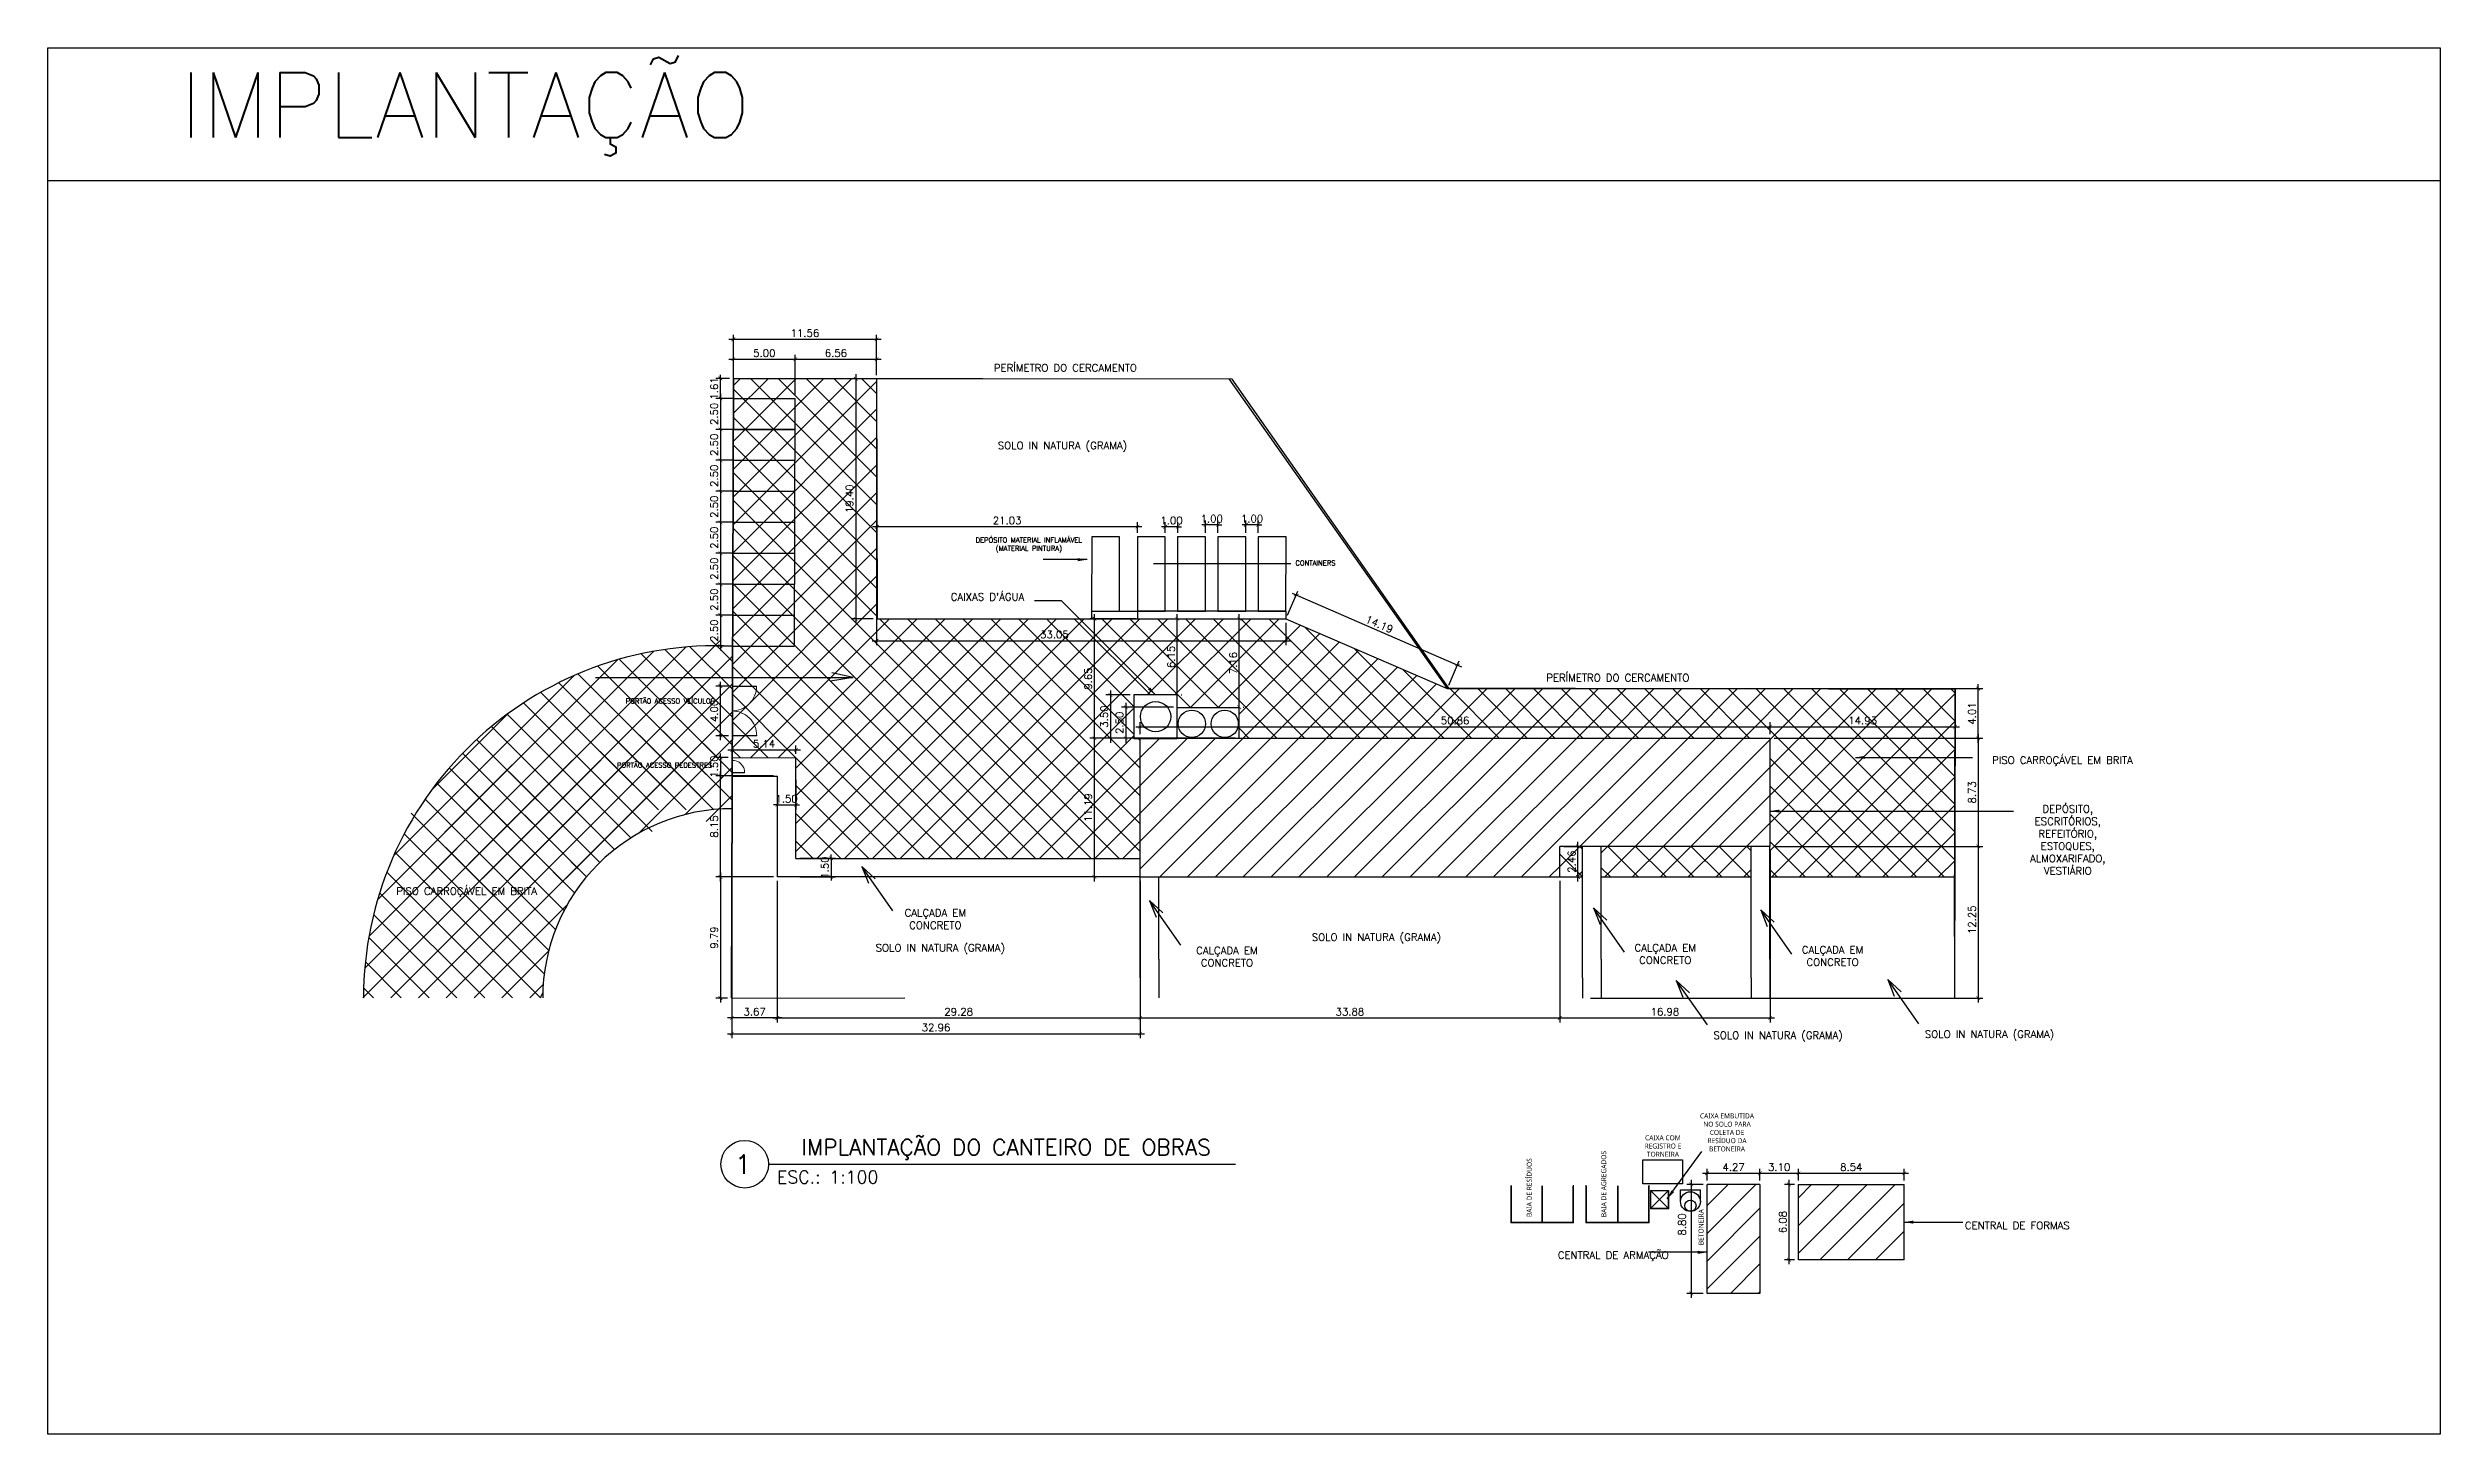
# Model space of a CAD drawing. Header units: millimetres. Extents: x 260 to 453, y 660 to 898.
# Drawn here: x 259.9 to 453, y 785.9 to 897.8 of the extents above; entities that cross this region are included whole.
import ezdxf
from ezdxf.enums import TextEntityAlignment as Align

# ---------------------------------------------------------------- set-up
doc = ezdxf.new("R2010")
doc.units = ezdxf.units.MM
for name, pattern in [('CENTER2', [1.125, 0.75, -0.125, 0.125, -0.125]), ('CONTINU', [0]), ('JIS_02_2.0', [3, 2, -1])]:
    doc.linetypes.add(name, pattern=pattern)
for name, color, linetype in [('AR_BASE', 252, 'Continuous'), ('AR_COTAS', 1, 'Continuous'), ('AR_SÍMBOLOS', 1, 'Continuous'), ('CANT-PISO', 1, 'Continuous'), ('CANT-PISO CARROCAVEL COM TERRAPLENAGEM', 2, 'Continuous'), ('CANT-PROJ', 252, 'JIS_02_2.0'), ('CANT-TEXTO', 2, 'Continuous'), ('HID_AF_SIMB 2', 2, 'Continuous'), ('T-TAPUME', 4, 'TAPUME'), ('texto', 2, 'Continuous')]:
    doc.layers.add(name, color=color, linetype=linetype)
for name, color, linetype, lineweight in [('CERCA', 4, 'CENTER2', 30), ('DIOVISORIA', 3, 'Continuous', 0), ('PORTAS', 2, 'Continuous', 0)]:
    doc.layers.add(name, color=color, linetype=linetype, lineweight=lineweight)
doc.styles.add('ROMANS', font='romans.shx')
doc.styles.add('TREBUCHET', font='trebuc.ttf')
doc.linetypes.add('TAPUME', pattern='A,0.55,-0.15,["/",Standard,S=0.1,R=0,X=-0.025,Y=-0.05],-0.25', length=0.95)
doc.dimstyles.new('ESCALA 1.200', dxfattribs={"dimtxt": 0.6, "dimasz": 0.3, "dimexe": 0.36, "dimexo": 0.32, "dimgap": 0.2, "dimtad": 1, "dimzin": 4, "dimdsep": 46, "dimtxsty": 'ROMANS', "dimblk": 'ARCHTICK', "dimcen": 1.25, "dimdle": 0.36, "dimclrd": 256, "dimclre": 256, "dimclrt": 2, "dimazin": 0, "dimtfac": 1, "dimtix": 1, "dimtmove": 2, "dimatfit": 0, "dimldrblk": 'ARCHTICK', "dimfxl": 1, "dimtolj": 1, "dimtzin": 0, "dimlwd": -1, "dimlwe": -1, "dimarcsym": 0})
pattern_1 = [(45, (-358.3363, 1417.1849), (-1.122532, 1.122532), [])]

msp = doc.modelspace()

# ---------------------------------------------------------------- texts
at = {"layer": 'AR_SÍMBOLOS', "color": 4, "attachment_point": 5}
for s, insert, char_height, width in [('{\\Fromans|c0;IMPLANTAÇÃO}', (293.55, 892.407), 5.2482, 299.99485), ('{\\Fromans|c0;IMPLANTAÇÃO DO CANTEIRO DE OBRAS}', (337.216, 808.842), 1.28299, 73.33782), ('{\\Fromans|c0;1}', (315.972, 807.646), 1.53959, 3.71106)]:
    msp.add_mtext(s, dxfattribs=dict(at, insert=insert, char_height=char_height, width=width))
at = {"layer": 'AR_SÍMBOLOS', "color": 2, "insert": (318.714, 807.128), "char_height": 1.0264, "width": 12.76316, "attachment_point": 1}
msp.add_mtext('{\\Fromans|c0;ESC.: 1:100}', dxfattribs=at)
at = {"layer": 'CANT-TEXTO', "style": 'TREBUCHET'}
for s, p in [('BAIA DE RESÍDUOS', (379.636, 805.761, -1195.044)), ('BAIA DE AGREGADOS', (385.651, 806.053, -1195.044)), ('BETONEIRA', (393.505, 802.571, -1195.044))]:
    msp.add_text(s, height=0.4, rotation=90, dxfattribs=at).set_placement(p, align=Align.CENTER)
at = {"layer": 'CANT-TEXTO', "char_height": 0.4, "width": 4.94718, "attachment_point": 5, "style": 'TREBUCHET'}
for s, insert in [('CAIXA EMBUTIDA NO SOLO PARA COLETA DE RESÍDUO DA BETONEIRA', (395.401, 810.217, -597.522)), ('CAIXA COM REGISTRO E TORNEIRA', (390.227, 809.119, -597.522))]:
    msp.add_mtext(s, dxfattribs=dict(at, insert=insert))
at = {"layer": 'texto', "attachment_point": 5, "style": 'ROMANS'}
for s, insert, char_height, width in [('PERÍMETRO DO CERCAMENTO', (341.994, 871.944), 0.6, 13.52365), ('SOLO IN NATURA (GRAMA)', (341.758, 865.568), 0.6, 13.52365), ('DEPÓSITO MATERIAL INFLAMÁVEL (MATERIAL PINTURA)', (339.044, 857.64, 597.522), 0.4, 10.54555), ('CONTAINERS', (362.181, 856.189, 598.899), 0.4, 8.12289), ("CAIXAS D'ÁGUA", (335.708, 853.45, 1.954), 0.6, 8.12289), ('PERÍMETRO DO CERCAMENTO', (386.585, 846.931), 0.6, 13.52365), ('PORTÃO ACESSO VEÍCULOS', (310.1, 845.043, 597.522), 0.4, 10.54555), ('PORTÃO ACESSO PEDESTRES', (309.641, 839.871, 597.522), 0.4, 10.54555), ('PISO CARROÇÁVEL EM BRITA', (422.48, 840.189, 1.554), 0.6, 30.14141), ('DEPÓSITO, ESCRITÓRIOS, REFEITÓRIO, ESTOQUES, ALMOXARIFADO, VESTIÁRIO', (422.91, 833.834, 1.954), 0.6, 8.12289), ('PISO CARROÇÁVEL EM BRITA', (293.664, 829.618, 1.554), 0.6, 30.14141), ('CALÇADA EM CONCRETO', (331.496, 827.441, 1.954), 0.6, 8.12289), ('SOLO IN NATURA (GRAMA)', (331.895, 825.02), 0.6, 13.52365), ('CALÇADA EM CONCRETO', (355.033, 824.406, 1.954), 0.6, 8.12289), ('SOLO IN NATURA (GRAMA)', (367.103, 825.884), 0.6, 13.52365), ('CALÇADA EM CONCRETO', (390.415, 824.619, 1.954), 0.6, 8.12289), ('CALÇADA EM CONCRETO', (403.92, 824.465, 1.954), 0.6, 8.12289), ('SOLO IN NATURA (GRAMA)', (399.525, 817.96), 0.6, 13.52365), ('SOLO IN NATURA (GRAMA)', (416.591, 818.048), 0.6, 13.52365), ('CENTRAL DE FORMAS', (418.836, 802.705, 597.522), 0.6, 8.12289), ('CENTRAL DE ARMAÇÃO', (386.219, 800.233, 597.522), 0.6, 9.65491)]:
    msp.add_mtext(s, dxfattribs=dict(at, insert=insert, char_height=char_height, width=width))

# ---------------------------------------------------------------- blocks, each defined once
blk = doc.blocks.new('_ArchTick')
at = {"color": 0, "const_width": 0.15}
blk.add_lwpolyline([(-0.5, -0.5), (0.5, 0.5)], dxfattribs=at)
blk = doc.blocks.new('*D212')
at = {"layer": 'AR_COTAS', "transparency": 16777216}
for p, q in [((393.47, 806.02), (392.15, 806.02)), ((392.51, 806.38), (392.51, 796.86)), ((393.47, 797.22), (392.15, 797.22))]:
    blk.add_line(p, q, dxfattribs=at)
at = {"layer": 'Defpoints', "color": 0, "transparency": 16777216}
for p in [(393.79, 806.02), (392.51, 797.22), (393.79, 797.22)]:
    blk.add_point(p, dxfattribs=at)
at = {"layer": 'AR_COTAS', "transparency": 16777216, "xscale": 0.3, "yscale": 0.3, "zscale": 0.3}
for p, rotation in [((392.51, 806.02), 90), ((392.51, 797.22), 270)]:
    blk.add_blockref('_ArchTick', p, dxfattribs=dict(at, rotation=rotation))
at = {"layer": 'AR_COTAS', "color": 2, "transparency": 16777216, "insert": (391.77, 802.79), "char_height": 0.6, "attachment_point": 5, "rotation": 90, "style": 'ROMANS'}
blk.add_mtext('\\A1;8.80', dxfattribs=at)
blk = doc.blocks.new('*D231')
at = {"layer": 'AR_COTAS', "transparency": 16777216}
for p, q in [((393.79, 806.34), (393.79, 807.28)), ((398.06, 806.34), (398.06, 807.28)), ((393.43, 806.92), (398.42, 806.92))]:
    blk.add_line(p, q, dxfattribs=at)
at = {"layer": 'Defpoints', "color": 0, "transparency": 16777216}
for p in [(393.79, 806.02), (398.06, 806.92), (398.06, 806.02)]:
    blk.add_point(p, dxfattribs=at)
at = {"layer": 'AR_COTAS', "transparency": 16777216, "xscale": 0.3, "yscale": 0.3, "zscale": 0.3, "rotation": 180}
blk.add_blockref('_ArchTick', (393.79, 806.92), dxfattribs=at)
at = {"layer": 'AR_COTAS', "transparency": 16777216, "xscale": 0.3, "yscale": 0.3, "zscale": 0.3}
blk.add_blockref('_ArchTick', (398.06, 806.92), dxfattribs=at)
at = {"layer": 'AR_COTAS', "color": 2, "transparency": 16777216, "insert": (395.93, 807.42), "char_height": 0.6, "attachment_point": 5, "style": 'ROMANS'}
blk.add_mtext('\\A1;4.27', dxfattribs=at)
blk = doc.blocks.new('*D232')
at = {"layer": 'AR_COTAS', "transparency": 16777216}
for p, q in [((401.17, 806.34), (401.17, 807.28)), ((409.7, 806.33), (409.7, 807.28)), ((400.81, 806.92), (410.06, 806.92))]:
    blk.add_line(p, q, dxfattribs=at)
at = {"layer": 'Defpoints', "color": 0, "transparency": 16777216}
for p in [(401.17, 806.02), (409.7, 806.92), (409.7, 806.01)]:
    blk.add_point(p, dxfattribs=at)
at = {"layer": 'AR_COTAS', "transparency": 16777216, "xscale": 0.3, "yscale": 0.3, "zscale": 0.3, "rotation": 180}
blk.add_blockref('_ArchTick', (401.17, 806.92), dxfattribs=at)
at = {"layer": 'AR_COTAS', "transparency": 16777216, "xscale": 0.3, "yscale": 0.3, "zscale": 0.3}
blk.add_blockref('_ArchTick', (409.7, 806.92), dxfattribs=at)
at = {"layer": 'AR_COTAS', "color": 2, "transparency": 16777216, "insert": (405.43, 807.42), "char_height": 0.6, "attachment_point": 5, "style": 'ROMANS'}
blk.add_mtext('\\A1;8.54', dxfattribs=at)
blk = doc.blocks.new('*D233')
at = {"layer": 'AR_COTAS', "transparency": 16777216}
for p, q in [((400.85, 806.02), (400.04, 806.02)), ((400.4, 806.38), (400.4, 799.58)), ((400.85, 799.94), (400.04, 799.94))]:
    blk.add_line(p, q, dxfattribs=at)
at = {"layer": 'Defpoints', "color": 0, "transparency": 16777216}
for p in [(401.17, 806.02), (400.4, 799.94), (401.17, 799.94)]:
    blk.add_point(p, dxfattribs=at)
at = {"layer": 'AR_COTAS', "transparency": 16777216, "xscale": 0.3, "yscale": 0.3, "zscale": 0.3}
for p, rotation in [((400.4, 806.02), 90), ((400.4, 799.94), 270)]:
    blk.add_blockref('_ArchTick', p, dxfattribs=dict(at, rotation=rotation))
at = {"layer": 'AR_COTAS', "color": 2, "transparency": 16777216, "insert": (399.9, 802.98), "char_height": 0.6, "attachment_point": 5, "rotation": 90, "style": 'ROMANS'}
blk.add_mtext('\\A1;6.08', dxfattribs=at)
blk = doc.blocks.new('*D234')
at = {"layer": 'AR_COTAS', "transparency": 16777216}
for p, q in [((398.06, 806.34), (398.06, 807.28)), ((401.17, 806.34), (401.17, 807.28)), ((397.7, 806.92), (401.53, 806.92))]:
    blk.add_line(p, q, dxfattribs=at)
at = {"layer": 'Defpoints', "color": 0, "transparency": 16777216}
for p in [(398.06, 806.02), (401.17, 806.92), (401.17, 806.02)]:
    blk.add_point(p, dxfattribs=at)
at = {"layer": 'AR_COTAS', "transparency": 16777216, "xscale": 0.3, "yscale": 0.3, "zscale": 0.3, "rotation": 180}
blk.add_blockref('_ArchTick', (398.06, 806.92), dxfattribs=at)
at = {"layer": 'AR_COTAS', "transparency": 16777216, "xscale": 0.3, "yscale": 0.3, "zscale": 0.3}
blk.add_blockref('_ArchTick', (401.17, 806.92), dxfattribs=at)
at = {"layer": 'AR_COTAS', "color": 2, "transparency": 16777216, "insert": (399.61, 807.42), "char_height": 0.6, "attachment_point": 5, "style": 'ROMANS'}
blk.add_mtext('\\A1;3.10', dxfattribs=at)
blk = doc.blocks.new('*D223')
at = {"layer": 'AR_COTAS', "transparency": 16777216}
for p, q in [((314.78, 840.5), (313.79, 840.5)), ((314.15, 840.5), (314.15, 840.8)), ((314.15, 840.5), (314.15, 839)), ((314.78, 839), (313.79, 839)), ((314.15, 839), (314.15, 838.7))]:
    blk.add_line(p, q, dxfattribs=at)
at = {"layer": 'Defpoints', "color": 0, "transparency": 16777216}
for p in [(315.1, 840.5), (314.15, 839), (315.1, 839)]:
    blk.add_point(p, dxfattribs=at)
at = {"layer": 'AR_COTAS', "transparency": 16777216, "xscale": 0.3, "yscale": 0.3, "zscale": 0.3}
for p, rotation in [((314.15, 840.5), 270), ((314.15, 839), 90)]:
    blk.add_blockref('_ArchTick', p, dxfattribs=dict(at, rotation=rotation))
at = {"layer": 'AR_COTAS', "color": 2, "transparency": 16777216, "insert": (313.65, 839.75), "char_height": 0.6, "attachment_point": 5, "rotation": 90, "style": 'ROMANS'}
blk.add_mtext('\\A1;1.50', dxfattribs=at)
blk = doc.blocks.new('*D224')
at = {"layer": 'AR_COTAS', "transparency": 16777216}
for p, q in [((314.8, 846.25), (313.79, 846.25)), ((314.15, 841.89), (314.15, 846.61)), ((314.79, 842.25), (313.79, 842.25))]:
    blk.add_line(p, q, dxfattribs=at)
at = {"layer": 'Defpoints', "color": 0, "transparency": 16777216}
for p in [(314.15, 846.25), (315.12, 846.25), (315.11, 842.25)]:
    blk.add_point(p, dxfattribs=at)
at = {"layer": 'AR_COTAS', "transparency": 16777216, "xscale": 0.3, "yscale": 0.3, "zscale": 0.3}
for p, rotation in [((314.15, 846.25), 90), ((314.15, 842.25), 270)]:
    blk.add_blockref('_ArchTick', p, dxfattribs=dict(at, rotation=rotation))
at = {"layer": 'AR_COTAS', "color": 2, "transparency": 16777216, "insert": (313.65, 844.25), "char_height": 0.6, "attachment_point": 5, "rotation": 90, "style": 'ROMANS'}
blk.add_mtext('\\A1;4.00', dxfattribs=at)
blk = doc.blocks.new('*D203')
at = {"layer": 'AR_COTAS', "transparency": 16777216}
for p, q in [((315.15, 869.48), (313.79, 869.48)), ((314.15, 869.84), (314.15, 866.62)), ((315.14, 866.98), (313.79, 866.98))]:
    blk.add_line(p, q, dxfattribs=at)
at = {"layer": 'Defpoints', "color": 0, "transparency": 16777216}
for p in [(315.47, 869.48), (314.15, 866.98), (315.46, 866.98)]:
    blk.add_point(p, dxfattribs=at)
at = {"layer": 'AR_COTAS', "transparency": 16777216, "xscale": 0.3, "yscale": 0.3, "zscale": 0.3}
for p, rotation in [((314.15, 869.48), 90), ((314.15, 866.98), 270)]:
    blk.add_blockref('_ArchTick', p, dxfattribs=dict(at, rotation=rotation))
at = {"layer": 'AR_COTAS', "color": 2, "transparency": 16777216, "insert": (313.65, 868.23), "char_height": 0.6, "attachment_point": 5, "rotation": 90, "style": 'ROMANS'}
blk.add_mtext('\\A1;2.50', dxfattribs=at)
blk = doc.blocks.new('*D204')
at = {"layer": 'AR_COTAS', "transparency": 16777216}
for p, q in [((314.15, 867.34), (314.15, 864.12)), ((315.14, 866.98), (313.79, 866.98)), ((315.14, 864.48), (313.79, 864.48))]:
    blk.add_line(p, q, dxfattribs=at)
at = {"layer": 'Defpoints', "color": 0, "transparency": 16777216}
for p in [(315.46, 866.98), (314.15, 864.48), (315.46, 864.48)]:
    blk.add_point(p, dxfattribs=at)
at = {"layer": 'AR_COTAS', "transparency": 16777216, "xscale": 0.3, "yscale": 0.3, "zscale": 0.3}
for p, rotation in [((314.15, 866.98), 90), ((314.15, 864.48), 270)]:
    blk.add_blockref('_ArchTick', p, dxfattribs=dict(at, rotation=rotation))
at = {"layer": 'AR_COTAS', "color": 2, "transparency": 16777216, "insert": (313.65, 865.73), "char_height": 0.6, "attachment_point": 5, "rotation": 90, "style": 'ROMANS'}
blk.add_mtext('\\A1;2.50', dxfattribs=at)
blk = doc.blocks.new('*D205')
at = {"layer": 'AR_COTAS', "transparency": 16777216}
for p, q in [((315.13, 864.48), (313.79, 864.48)), ((314.15, 864.84), (314.15, 861.62)), ((315.42, 861.98), (313.79, 861.98))]:
    blk.add_line(p, q, dxfattribs=at)
at = {"layer": 'Defpoints', "color": 0, "transparency": 16777216}
for p in [(315.45, 864.48), (314.15, 861.98), (315.74, 861.98)]:
    blk.add_point(p, dxfattribs=at)
at = {"layer": 'AR_COTAS', "transparency": 16777216, "xscale": 0.3, "yscale": 0.3, "zscale": 0.3}
for p, rotation in [((314.15, 864.48), 90), ((314.15, 861.98), 270)]:
    blk.add_blockref('_ArchTick', p, dxfattribs=dict(at, rotation=rotation))
at = {"layer": 'AR_COTAS', "color": 2, "transparency": 16777216, "insert": (313.65, 863.23), "char_height": 0.6, "attachment_point": 5, "rotation": 90, "style": 'ROMANS'}
blk.add_mtext('\\A1;2.50', dxfattribs=at)
blk = doc.blocks.new('*D206')
at = {"layer": 'AR_COTAS', "transparency": 16777216}
for p, q in [((315.14, 861.98), (313.79, 861.98)), ((314.15, 862.34), (314.15, 859.12)), ((315.14, 859.48), (313.79, 859.48))]:
    blk.add_line(p, q, dxfattribs=at)
at = {"layer": 'Defpoints', "color": 0, "transparency": 16777216}
for p in [(315.46, 861.98), (314.15, 859.48), (315.46, 859.48)]:
    blk.add_point(p, dxfattribs=at)
at = {"layer": 'AR_COTAS', "transparency": 16777216, "xscale": 0.3, "yscale": 0.3, "zscale": 0.3}
for p, rotation in [((314.15, 861.98), 90), ((314.15, 859.48), 270)]:
    blk.add_blockref('_ArchTick', p, dxfattribs=dict(at, rotation=rotation))
at = {"layer": 'AR_COTAS', "color": 2, "transparency": 16777216, "insert": (313.65, 860.73), "char_height": 0.6, "attachment_point": 5, "rotation": 90, "style": 'ROMANS'}
blk.add_mtext('\\A1;2.50', dxfattribs=at)
blk = doc.blocks.new('*D207')
at = {"layer": 'AR_COTAS', "transparency": 16777216}
for p, q in [((315.12, 859.48), (313.79, 859.48)), ((314.15, 859.84), (314.15, 856.62)), ((315.11, 856.98), (313.79, 856.98))]:
    blk.add_line(p, q, dxfattribs=at)
at = {"layer": 'Defpoints', "color": 0, "transparency": 16777216}
for p in [(315.44, 859.48), (314.15, 856.98), (315.43, 856.98)]:
    blk.add_point(p, dxfattribs=at)
at = {"layer": 'AR_COTAS', "transparency": 16777216, "xscale": 0.3, "yscale": 0.3, "zscale": 0.3}
for p, rotation in [((314.15, 859.48), 90), ((314.15, 856.98), 270)]:
    blk.add_blockref('_ArchTick', p, dxfattribs=dict(at, rotation=rotation))
at = {"layer": 'AR_COTAS', "color": 2, "transparency": 16777216, "insert": (313.65, 858.23), "char_height": 0.6, "attachment_point": 5, "rotation": 90, "style": 'ROMANS'}
blk.add_mtext('\\A1;2.50', dxfattribs=at)
blk = doc.blocks.new('*D208')
at = {"layer": 'AR_COTAS', "transparency": 16777216}
for p, q in [((315.11, 856.98), (313.79, 856.98)), ((314.15, 857.34), (314.15, 854.12)), ((315.1, 854.48), (313.79, 854.48))]:
    blk.add_line(p, q, dxfattribs=at)
at = {"layer": 'Defpoints', "color": 0, "transparency": 16777216}
for p in [(315.43, 856.98), (314.15, 854.48), (315.42, 854.48)]:
    blk.add_point(p, dxfattribs=at)
at = {"layer": 'AR_COTAS', "transparency": 16777216, "xscale": 0.3, "yscale": 0.3, "zscale": 0.3}
for p, rotation in [((314.15, 856.98), 90), ((314.15, 854.48), 270)]:
    blk.add_blockref('_ArchTick', p, dxfattribs=dict(at, rotation=rotation))
at = {"layer": 'AR_COTAS', "color": 2, "transparency": 16777216, "insert": (313.65, 855.73), "char_height": 0.6, "attachment_point": 5, "rotation": 90, "style": 'ROMANS'}
blk.add_mtext('\\A1;2.50', dxfattribs=at)
blk = doc.blocks.new('*D209')
at = {"layer": 'AR_COTAS', "transparency": 16777216}
for p, q in [((315.1, 854.48), (313.79, 854.48)), ((314.15, 854.84), (314.15, 851.62)), ((315.1, 851.98), (313.79, 851.98))]:
    blk.add_line(p, q, dxfattribs=at)
at = {"layer": 'Defpoints', "color": 0, "transparency": 16777216}
for p in [(315.42, 854.48), (314.15, 851.98), (315.42, 851.98)]:
    blk.add_point(p, dxfattribs=at)
at = {"layer": 'AR_COTAS', "transparency": 16777216, "xscale": 0.3, "yscale": 0.3, "zscale": 0.3}
for p, rotation in [((314.15, 854.48), 90), ((314.15, 851.98), 270)]:
    blk.add_blockref('_ArchTick', p, dxfattribs=dict(at, rotation=rotation))
at = {"layer": 'AR_COTAS', "color": 2, "transparency": 16777216, "insert": (313.65, 853.23), "char_height": 0.6, "attachment_point": 5, "rotation": 90, "style": 'ROMANS'}
blk.add_mtext('\\A1;2.50', dxfattribs=at)
blk = doc.blocks.new('*D210')
at = {"layer": 'AR_COTAS', "transparency": 16777216}
for p, q in [((315.1, 851.98), (313.79, 851.98)), ((314.15, 852.34), (314.15, 849.12)), ((315.09, 849.48), (313.79, 849.48))]:
    blk.add_line(p, q, dxfattribs=at)
at = {"layer": 'Defpoints', "color": 0, "transparency": 16777216}
for p in [(315.42, 851.98), (314.15, 849.48), (315.41, 849.48)]:
    blk.add_point(p, dxfattribs=at)
at = {"layer": 'AR_COTAS', "transparency": 16777216, "xscale": 0.3, "yscale": 0.3, "zscale": 0.3}
for p, rotation in [((314.15, 851.98), 90), ((314.15, 849.48), 270)]:
    blk.add_blockref('_ArchTick', p, dxfattribs=dict(at, rotation=rotation))
at = {"layer": 'AR_COTAS', "color": 2, "transparency": 16777216, "insert": (313.65, 850.73), "char_height": 0.6, "attachment_point": 5, "rotation": 90, "style": 'ROMANS'}
blk.add_mtext('\\A1;2.50', dxfattribs=at)
blk = doc.blocks.new('*D211')
at = {"layer": 'AR_COTAS', "transparency": 16777216}
for p, q in [((315.19, 869.8), (315.19, 873)), ((320.19, 869.79), (320.19, 873)), ((314.83, 872.64), (320.55, 872.64))]:
    blk.add_line(p, q, dxfattribs=at)
at = {"layer": 'Defpoints', "color": 0, "transparency": 16777216}
for p in [(320.19, 872.64), (315.19, 869.48), (320.19, 869.47)]:
    blk.add_point(p, dxfattribs=at)
at = {"layer": 'AR_COTAS', "transparency": 16777216, "xscale": 0.3, "yscale": 0.3, "zscale": 0.3, "rotation": 180}
blk.add_blockref('_ArchTick', (315.19, 872.64), dxfattribs=at)
at = {"layer": 'AR_COTAS', "transparency": 16777216, "xscale": 0.3, "yscale": 0.3, "zscale": 0.3}
blk.add_blockref('_ArchTick', (320.19, 872.64), dxfattribs=at)
at = {"layer": 'AR_COTAS', "color": 2, "transparency": 16777216, "insert": (317.69, 873.14), "char_height": 0.6, "attachment_point": 5, "style": 'ROMANS'}
blk.add_mtext('\\A1;5.00', dxfattribs=at)
blk = doc.blocks.new('*D225')
at = {"layer": 'AR_COTAS', "transparency": 16777216}
for p, q in [((314.87, 871.09), (313.79, 871.09)), ((314.15, 871.09), (314.15, 871.39)), ((314.15, 869.48), (314.15, 871.09)), ((315.15, 869.48), (313.79, 869.48)), ((314.15, 869.48), (314.15, 869.18))]:
    blk.add_line(p, q, dxfattribs=at)
at = {"layer": 'Defpoints', "color": 0, "transparency": 16777216}
for p in [(314.15, 871.09), (315.19, 871.09), (315.47, 869.48)]:
    blk.add_point(p, dxfattribs=at)
at = {"layer": 'AR_COTAS', "transparency": 16777216, "xscale": 0.3, "yscale": 0.3, "zscale": 0.3}
for p, rotation in [((314.15, 871.09), 270), ((314.15, 869.48), 90)]:
    blk.add_blockref('_ArchTick', p, dxfattribs=dict(at, rotation=rotation))
at = {"layer": 'AR_COTAS', "color": 2, "transparency": 16777216, "insert": (313.65, 870.28), "char_height": 0.6, "attachment_point": 5, "rotation": 90, "style": 'ROMANS'}
blk.add_mtext('\\A1;1.61', dxfattribs=at)
blk = doc.blocks.new('*D226')
at = {"layer": 'AR_COTAS', "transparency": 16777216}
for p, q in [((356.56, 858.62), (356.56, 859.63)), ((357.56, 858.62), (357.56, 859.63)), ((356.56, 859.27), (356.26, 859.27)), ((357.56, 859.27), (356.56, 859.27)), ((357.56, 859.27), (357.86, 859.27))]:
    blk.add_line(p, q, dxfattribs=at)
at = {"layer": 'Defpoints', "color": 0, "transparency": 16777216}
for p in [(356.56, 859.27), (356.56, 858.3, 0.4), (357.56, 858.3, 0.4)]:
    blk.add_point(p, dxfattribs=at)
at = {"layer": 'AR_COTAS', "transparency": 16777216, "xscale": 0.3, "yscale": 0.3, "zscale": 0.3}
blk.add_blockref('_ArchTick', (356.56, 859.27), dxfattribs=at)
at = {"layer": 'AR_COTAS', "transparency": 16777216, "xscale": 0.3, "yscale": 0.3, "zscale": 0.3, "rotation": 180}
blk.add_blockref('_ArchTick', (357.56, 859.27), dxfattribs=at)
at = {"layer": 'AR_COTAS', "color": 2, "transparency": 16777216, "insert": (357.06, 859.77), "char_height": 0.6, "attachment_point": 5, "style": 'ROMANS'}
blk.add_mtext('\\A1;1.00', dxfattribs=at)
blk = doc.blocks.new('*D227')
at = {"layer": 'AR_COTAS', "transparency": 16777216}
for p, q in [((353.31, 858.62), (353.31, 859.63)), ((354.31, 858.62), (354.31, 859.63)), ((353.31, 859.27), (353.01, 859.27)), ((354.31, 859.27), (353.31, 859.27)), ((354.31, 859.27), (354.61, 859.27))]:
    blk.add_line(p, q, dxfattribs=at)
at = {"layer": 'Defpoints', "color": 0, "transparency": 16777216}
for p in [(353.31, 859.27), (353.31, 858.3, 0.4), (354.31, 858.3, 0.4)]:
    blk.add_point(p, dxfattribs=at)
at = {"layer": 'AR_COTAS', "transparency": 16777216, "xscale": 0.3, "yscale": 0.3, "zscale": 0.3}
blk.add_blockref('_ArchTick', (353.31, 859.27), dxfattribs=at)
at = {"layer": 'AR_COTAS', "transparency": 16777216, "xscale": 0.3, "yscale": 0.3, "zscale": 0.3, "rotation": 180}
blk.add_blockref('_ArchTick', (354.31, 859.27), dxfattribs=at)
at = {"layer": 'AR_COTAS', "color": 2, "transparency": 16777216, "insert": (353.81, 859.77), "char_height": 0.6, "attachment_point": 5, "style": 'ROMANS'}
blk.add_mtext('\\A1;1.00', dxfattribs=at)
blk = doc.blocks.new('*D228')
at = {"layer": 'AR_COTAS', "transparency": 16777216}
for p, q in [((350.06, 858.62), (350.06, 859.48)), ((351.06, 858.62), (351.06, 859.48)), ((350.06, 859.12), (349.76, 859.12)), ((351.06, 859.12), (350.06, 859.12)), ((351.06, 859.12), (351.36, 859.12))]:
    blk.add_line(p, q, dxfattribs=at)
at = {"layer": 'Defpoints', "color": 0, "transparency": 16777216}
for p in [(350.06, 859.12), (350.06, 858.3, 0.4), (351.06, 858.3, 0.4)]:
    blk.add_point(p, dxfattribs=at)
at = {"layer": 'AR_COTAS', "transparency": 16777216, "xscale": 0.3, "yscale": 0.3, "zscale": 0.3}
blk.add_blockref('_ArchTick', (350.06, 859.12), dxfattribs=at)
at = {"layer": 'AR_COTAS', "transparency": 16777216, "xscale": 0.3, "yscale": 0.3, "zscale": 0.3, "rotation": 180}
blk.add_blockref('_ArchTick', (351.06, 859.12), dxfattribs=at)
at = {"layer": 'AR_COTAS', "color": 2, "transparency": 16777216, "insert": (350.56, 859.62), "char_height": 0.6, "attachment_point": 5, "style": 'ROMANS'}
blk.add_mtext('\\A1;1.00', dxfattribs=at)
blk = doc.blocks.new('*D229')
at = {"layer": 'AR_COTAS', "transparency": 16777216}
for p, q in [((326.43, 871.07), (324.71, 871.07)), ((325.07, 871.43), (325.07, 851.32)), ((326.47, 851.68), (324.71, 851.68))]:
    blk.add_line(p, q, dxfattribs=at)
at = {"layer": 'Defpoints', "color": 0, "transparency": 16777216}
for p in [(326.75, 871.07), (325.07, 851.68), (326.79, 851.68)]:
    blk.add_point(p, dxfattribs=at)
at = {"layer": 'AR_COTAS', "transparency": 16777216, "xscale": 0.3, "yscale": 0.3, "zscale": 0.3}
for p, rotation in [((325.07, 871.07), 90), ((325.07, 851.68), 270)]:
    blk.add_blockref('_ArchTick', p, dxfattribs=dict(at, rotation=rotation))
at = {"layer": 'AR_COTAS', "color": 2, "transparency": 16777216, "insert": (324.57, 861.38), "char_height": 0.6, "attachment_point": 5, "rotation": 90, "style": 'ROMANS'}
blk.add_mtext('\\A1;19.40', dxfattribs=at)
blk = doc.blocks.new('*D230')
at = {"layer": 'AR_COTAS', "transparency": 16777216}
for p, q in [((326.75, 870.71), (326.75, 849.55)), ((326.39, 849.91), (360.16, 849.91)), ((359.8, 851.36), (359.8, 849.55))]:
    blk.add_line(p, q, dxfattribs=at)
at = {"layer": 'Defpoints', "color": 0, "transparency": 16777216}
for p in [(326.75, 871.03), (359.8, 851.68, 0.4), (359.8, 849.91)]:
    blk.add_point(p, dxfattribs=at)
at = {"layer": 'AR_COTAS', "transparency": 16777216, "xscale": 0.3, "yscale": 0.3, "zscale": 0.3, "rotation": 180}
blk.add_blockref('_ArchTick', (326.75, 849.91), dxfattribs=at)
at = {"layer": 'AR_COTAS', "transparency": 16777216, "xscale": 0.3, "yscale": 0.3, "zscale": 0.3}
blk.add_blockref('_ArchTick', (359.8, 849.91), dxfattribs=at)
at = {"layer": 'AR_COTAS', "color": 2, "transparency": 16777216, "insert": (341.11, 850.41), "char_height": 0.6, "attachment_point": 5, "style": 'ROMANS'}
blk.add_mtext('\\A1;33.05', dxfattribs=at)
blk = doc.blocks.new('*D236')
at = {"layer": 'AR_COTAS', "transparency": 16777216}
for p, q in [((359.93, 851.99), (360.77, 853.93)), ((360.3, 853.75), (373.98, 847.82)), ((372.95, 846.34), (373.79, 848.29))]:
    blk.add_line(p, q, dxfattribs=at)
at = {"layer": 'Defpoints', "color": 0, "transparency": 16777216}
for p in [(359.8, 851.69), (373.65, 847.96), (372.82, 846.05)]:
    blk.add_point(p, dxfattribs=at)
at = {"layer": 'AR_COTAS', "transparency": 16777216, "xscale": 0.3, "yscale": 0.3, "zscale": 0.3}
for p, rotation in [((360.63, 853.6), 156.5567451417585), ((373.65, 847.96), 336.5567451417585)]:
    blk.add_blockref('_ArchTick', p, dxfattribs=dict(at, rotation=rotation))
at = {"layer": 'AR_COTAS', "color": 2, "transparency": 16777216, "insert": (367.34, 851.24), "char_height": 0.6, "attachment_point": 5, "rotation": 336.5567, "style": 'ROMANS'}
blk.add_mtext('\\A1;14.19', dxfattribs=at)
blk = doc.blocks.new('*D215')
at = {"layer": 'AR_COTAS', "transparency": 16777216}
for p, q in [((314.83, 874.25), (327.11, 874.25)), ((315.19, 871.41), (315.19, 874.61)), ((326.75, 871.35), (326.75, 874.61))]:
    blk.add_line(p, q, dxfattribs=at)
at = {"layer": 'Defpoints', "color": 0, "transparency": 16777216}
for p in [(326.75, 874.25), (315.19, 871.09), (326.75, 871.03)]:
    blk.add_point(p, dxfattribs=at)
at = {"layer": 'AR_COTAS', "transparency": 16777216, "xscale": 0.3, "yscale": 0.3, "zscale": 0.3, "rotation": 180}
blk.add_blockref('_ArchTick', (315.19, 874.25), dxfattribs=at)
at = {"layer": 'AR_COTAS', "transparency": 16777216, "xscale": 0.3, "yscale": 0.3, "zscale": 0.3}
blk.add_blockref('_ArchTick', (326.75, 874.25), dxfattribs=at)
at = {"layer": 'AR_COTAS', "color": 2, "transparency": 16777216, "insert": (320.97, 874.75), "char_height": 0.6, "attachment_point": 5, "style": 'ROMANS'}
blk.add_mtext('\\A1;11.56', dxfattribs=at)
blk = doc.blocks.new('*D216')
at = {"layer": 'AR_COTAS', "transparency": 16777216}
for p, q in [((320.19, 869.79), (320.19, 873)), ((326.75, 871.35), (326.75, 873)), ((319.83, 872.64), (327.11, 872.64))]:
    blk.add_line(p, q, dxfattribs=at)
at = {"layer": 'Defpoints', "color": 0, "transparency": 16777216}
for p in [(326.75, 872.64), (326.75, 871.03), (320.19, 869.47)]:
    blk.add_point(p, dxfattribs=at)
at = {"layer": 'AR_COTAS', "transparency": 16777216, "xscale": 0.3, "yscale": 0.3, "zscale": 0.3, "rotation": 180}
blk.add_blockref('_ArchTick', (320.19, 872.64), dxfattribs=at)
at = {"layer": 'AR_COTAS', "transparency": 16777216, "xscale": 0.3, "yscale": 0.3, "zscale": 0.3}
blk.add_blockref('_ArchTick', (326.75, 872.64), dxfattribs=at)
at = {"layer": 'AR_COTAS', "color": 2, "transparency": 16777216, "insert": (323.47, 873.14), "char_height": 0.6, "attachment_point": 5, "style": 'ROMANS'}
blk.add_mtext('\\A1;6.56', dxfattribs=at)
blk = doc.blocks.new('*D237')
at = {"layer": 'AR_COTAS', "transparency": 16777216}
for p, q in [((399.2, 846.05), (416.04, 846.05)), ((415.68, 841.68), (415.68, 846.41)), ((399.2, 842.04), (416.04, 842.04))]:
    blk.add_line(p, q, dxfattribs=at)
at = {"layer": 'Defpoints', "color": 0, "transparency": 16777216}
for p in [(398.88, 846.05), (415.68, 846.05), (398.88, 842.04, -597.52)]:
    blk.add_point(p, dxfattribs=at)
at = {"layer": 'AR_COTAS', "transparency": 16777216, "xscale": 0.3, "yscale": 0.3, "zscale": 0.3}
for p, rotation in [((415.68, 846.05), 90), ((415.68, 842.04), 270)]:
    blk.add_blockref('_ArchTick', p, dxfattribs=dict(at, rotation=rotation))
at = {"layer": 'AR_COTAS', "color": 2, "transparency": 16777216, "insert": (415.18, 844.04), "char_height": 0.6, "attachment_point": 5, "rotation": 90, "style": 'ROMANS'}
blk.add_mtext('\\A1;4.01', dxfattribs=at)
blk = doc.blocks.new('*D238')
at = {"layer": 'AR_COTAS', "transparency": 16777216}
for p, q in [((398.52, 842.97), (414.17, 842.97)), ((398.88, 842.36), (398.88, 843.33)), ((413.81, 842.32), (413.81, 843.33))]:
    blk.add_line(p, q, dxfattribs=at)
at = {"layer": 'Defpoints', "color": 0, "transparency": 16777216}
for p in [(398.88, 842.04, -597.52), (413.81, 842.97), (413.81, 842)]:
    blk.add_point(p, dxfattribs=at)
at = {"layer": 'AR_COTAS', "transparency": 16777216, "xscale": 0.3, "yscale": 0.3, "zscale": 0.3, "rotation": 180}
blk.add_blockref('_ArchTick', (398.88, 842.97), dxfattribs=at)
at = {"layer": 'AR_COTAS', "transparency": 16777216, "xscale": 0.3, "yscale": 0.3, "zscale": 0.3}
blk.add_blockref('_ArchTick', (413.81, 842.97), dxfattribs=at)
at = {"layer": 'AR_COTAS', "color": 2, "transparency": 16777216, "insert": (406.35, 843.47), "char_height": 0.6, "attachment_point": 5, "style": 'ROMANS'}
blk.add_mtext('\\A1;14.93', dxfattribs=at)
blk = doc.blocks.new('*D217')
at = {"layer": 'AR_COTAS', "transparency": 16777216}
for p, q in [((399.2, 833.31), (416.04, 833.31)), ((415.68, 833.67), (415.68, 820.7)), ((384.39, 821.06), (416.04, 821.06))]:
    blk.add_line(p, q, dxfattribs=at)
at = {"layer": 'Defpoints', "color": 0, "transparency": 16777216}
for p in [(398.88, 833.31), (384.07, 821.06), (415.68, 821.06)]:
    blk.add_point(p, dxfattribs=at)
at = {"layer": 'AR_COTAS', "transparency": 16777216, "xscale": 0.3, "yscale": 0.3, "zscale": 0.3}
for p, rotation in [((415.68, 833.31), 90), ((415.68, 821.06), 270)]:
    blk.add_blockref('_ArchTick', p, dxfattribs=dict(at, rotation=rotation))
at = {"layer": 'AR_COTAS', "color": 2, "transparency": 16777216, "insert": (415.18, 827.39), "char_height": 0.6, "attachment_point": 5, "rotation": 90, "style": 'ROMANS'}
blk.add_mtext('\\A1;12.25', dxfattribs=at)
blk = doc.blocks.new('*D218')
at = {"layer": 'AR_COTAS', "transparency": 16777216}
for p, q in [((318.74, 830.53), (318.74, 819.1)), ((348.03, 830.53), (348.03, 819.1)), ((318.38, 819.46), (348.39, 819.46))]:
    blk.add_line(p, q, dxfattribs=at)
at = {"layer": 'Defpoints', "color": 0, "transparency": 16777216}
for p in [(318.74, 830.85), (348.03, 830.85, -597.52), (348.03, 819.46)]:
    blk.add_point(p, dxfattribs=at)
at = {"layer": 'AR_COTAS', "transparency": 16777216, "xscale": 0.3, "yscale": 0.3, "zscale": 0.3, "rotation": 180}
blk.add_blockref('_ArchTick', (318.74, 819.46), dxfattribs=at)
at = {"layer": 'AR_COTAS', "transparency": 16777216, "xscale": 0.3, "yscale": 0.3, "zscale": 0.3}
blk.add_blockref('_ArchTick', (348.03, 819.46), dxfattribs=at)
at = {"layer": 'AR_COTAS', "color": 2, "transparency": 16777216, "insert": (333.38, 819.96), "char_height": 0.6, "attachment_point": 5, "style": 'ROMANS'}
blk.add_mtext('\\A1;29.28', dxfattribs=at)
blk = doc.blocks.new('*D239')
at = {"layer": 'AR_COTAS', "transparency": 16777216}
for p, q in [((315.07, 830.47), (315.07, 819.1)), ((318.74, 830.53), (318.74, 819.1)), ((319.1, 819.46), (314.71, 819.46))]:
    blk.add_line(p, q, dxfattribs=at)
at = {"layer": 'Defpoints', "color": 0, "transparency": 16777216}
for p in [(315.07, 830.79), (318.74, 830.85), (315.07, 819.46)]:
    blk.add_point(p, dxfattribs=at)
at = {"layer": 'AR_COTAS', "transparency": 16777216, "xscale": 0.3, "yscale": 0.3, "zscale": 0.3, "rotation": 180}
blk.add_blockref('_ArchTick', (315.07, 819.46), dxfattribs=at)
at = {"layer": 'AR_COTAS', "transparency": 16777216, "xscale": 0.3, "yscale": 0.3, "zscale": 0.3}
blk.add_blockref('_ArchTick', (318.74, 819.46), dxfattribs=at)
at = {"layer": 'AR_COTAS', "color": 2, "transparency": 16777216, "insert": (316.91, 819.96), "char_height": 0.6, "attachment_point": 5, "style": 'ROMANS'}
blk.add_mtext('\\A1;3.67', dxfattribs=at)
blk = doc.blocks.new('*D240')
at = {"layer": 'AR_COTAS', "transparency": 16777216}
for p, q in [((318.42, 839), (313.79, 839)), ((314.15, 830.49), (314.15, 839.36)), ((318.42, 830.85), (313.79, 830.85))]:
    blk.add_line(p, q, dxfattribs=at)
at = {"layer": 'Defpoints', "color": 0, "transparency": 16777216}
for p in [(314.15, 839), (318.74, 839), (318.74, 830.85)]:
    blk.add_point(p, dxfattribs=at)
at = {"layer": 'AR_COTAS', "transparency": 16777216, "xscale": 0.3, "yscale": 0.3, "zscale": 0.3}
for p, rotation in [((314.15, 839), 90), ((314.15, 830.85), 270)]:
    blk.add_blockref('_ArchTick', p, dxfattribs=dict(at, rotation=rotation))
at = {"layer": 'AR_COTAS', "color": 2, "transparency": 16777216, "insert": (313.65, 834.92), "char_height": 0.6, "attachment_point": 5, "rotation": 90, "style": 'ROMANS'}
blk.add_mtext('\\A1;8.15', dxfattribs=at)
blk = doc.blocks.new('*D241')
at = {"layer": 'AR_COTAS', "transparency": 16777216}
for p, q in [((314.74, 841.1), (320.6, 841.1)), ((315.1, 840.82), (315.1, 841.46)), ((320.24, 840.79), (320.24, 841.46))]:
    blk.add_line(p, q, dxfattribs=at)
at = {"layer": 'Defpoints', "color": 0, "transparency": 16777216}
for p in [(315.1, 840.5), (320.24, 841.1), (320.24, 840.47)]:
    blk.add_point(p, dxfattribs=at)
at = {"layer": 'AR_COTAS', "transparency": 16777216, "xscale": 0.3, "yscale": 0.3, "zscale": 0.3, "rotation": 180}
blk.add_blockref('_ArchTick', (315.1, 841.1), dxfattribs=at)
at = {"layer": 'AR_COTAS', "transparency": 16777216, "xscale": 0.3, "yscale": 0.3, "zscale": 0.3}
blk.add_blockref('_ArchTick', (320.24, 841.1), dxfattribs=at)
at = {"layer": 'AR_COTAS', "color": 2, "transparency": 16777216, "insert": (317.67, 841.6), "char_height": 0.6, "attachment_point": 5, "style": 'ROMANS'}
blk.add_mtext('\\A1;5.14', dxfattribs=at)
blk = doc.blocks.new('*D242')
at = {"layer": 'AR_COTAS', "transparency": 16777216}
for p, q in [((318.74, 838.68), (318.74, 836.3)), ((320.24, 838.68), (320.24, 836.3)), ((318.74, 836.66), (318.44, 836.66)), ((318.74, 836.66), (320.24, 836.66)), ((320.24, 836.66), (320.54, 836.66))]:
    blk.add_line(p, q, dxfattribs=at)
at = {"layer": 'Defpoints', "color": 0, "transparency": 16777216}
for p in [(318.74, 839), (320.24, 839), (320.24, 836.66)]:
    blk.add_point(p, dxfattribs=at)
at = {"layer": 'AR_COTAS', "transparency": 16777216, "xscale": 0.3, "yscale": 0.3, "zscale": 0.3}
blk.add_blockref('_ArchTick', (318.74, 836.66), dxfattribs=at)
at = {"layer": 'AR_COTAS', "transparency": 16777216, "xscale": 0.3, "yscale": 0.3, "zscale": 0.3, "rotation": 180}
blk.add_blockref('_ArchTick', (320.24, 836.66), dxfattribs=at)
at = {"layer": 'AR_COTAS', "color": 2, "transparency": 16777216, "insert": (319.49, 837.16), "char_height": 0.6, "attachment_point": 5, "style": 'ROMANS'}
blk.add_mtext('\\A1;1.50', dxfattribs=at)
blk = doc.blocks.new('*D219')
at = {"layer": 'AR_COTAS', "transparency": 16777216}
for p, q in [((315.07, 830.53), (315.07, 817.83)), ((348.03, 830.53), (348.03, 817.83)), ((314.71, 818.19), (348.39, 818.19))]:
    blk.add_line(p, q, dxfattribs=at)
at = {"layer": 'Defpoints', "color": 0, "transparency": 16777216}
for p in [(315.07, 830.85), (348.03, 830.85, -597.52), (348.03, 818.19)]:
    blk.add_point(p, dxfattribs=at)
at = {"layer": 'AR_COTAS', "transparency": 16777216, "xscale": 0.3, "yscale": 0.3, "zscale": 0.3, "rotation": 180}
blk.add_blockref('_ArchTick', (315.07, 818.19), dxfattribs=at)
at = {"layer": 'AR_COTAS', "transparency": 16777216, "xscale": 0.3, "yscale": 0.3, "zscale": 0.3}
blk.add_blockref('_ArchTick', (348.03, 818.19), dxfattribs=at)
at = {"layer": 'AR_COTAS', "color": 2, "transparency": 16777216, "insert": (331.55, 818.69), "char_height": 0.6, "attachment_point": 5, "style": 'ROMANS'}
blk.add_mtext('\\A1;32.96', dxfattribs=at)
blk = doc.blocks.new('*D220')
at = {"layer": 'AR_COTAS', "transparency": 16777216}
for p, q in [((318.42, 830.85), (313.79, 830.85)), ((314.15, 831.21), (314.15, 820.7)), ((314.72, 821.06), (313.79, 821.06))]:
    blk.add_line(p, q, dxfattribs=at)
at = {"layer": 'Defpoints', "color": 0, "transparency": 16777216}
for p in [(318.74, 830.85), (314.15, 821.06), (315.04, 821.06)]:
    blk.add_point(p, dxfattribs=at)
at = {"layer": 'AR_COTAS', "transparency": 16777216, "xscale": 0.3, "yscale": 0.3, "zscale": 0.3}
for p, rotation in [((314.15, 830.85), 90), ((314.15, 821.06), 270)]:
    blk.add_blockref('_ArchTick', p, dxfattribs=dict(at, rotation=rotation))
at = {"layer": 'AR_COTAS', "color": 2, "transparency": 16777216, "insert": (313.65, 825.95), "char_height": 0.6, "attachment_point": 5, "rotation": 90, "style": 'ROMANS'}
blk.add_mtext('\\A1;9.79', dxfattribs=at)
blk = doc.blocks.new('*D243')
at = {"layer": 'AR_COTAS', "transparency": 16777216}
for p, q in [((347.71, 842.04), (343.98, 842.04)), ((344.34, 830.49), (344.34, 842.4)), ((347.71, 830.85), (343.98, 830.85))]:
    blk.add_line(p, q, dxfattribs=at)
at = {"layer": 'Defpoints', "color": 0, "transparency": 16777216}
for p in [(344.34, 842.04), (348.03, 842.04, -597.52), (348.03, 830.85, -597.52)]:
    blk.add_point(p, dxfattribs=at)
at = {"layer": 'AR_COTAS', "transparency": 16777216, "xscale": 0.3, "yscale": 0.3, "zscale": 0.3}
for p, rotation in [((344.34, 842.04), 90), ((344.34, 830.85), 270)]:
    blk.add_blockref('_ArchTick', p, dxfattribs=dict(at, rotation=rotation))
at = {"layer": 'AR_COTAS', "color": 2, "transparency": 16777216, "insert": (343.84, 836.44), "char_height": 0.6, "attachment_point": 5, "rotation": 90, "style": 'ROMANS'}
blk.add_mtext('\\A1;11.19', dxfattribs=at)
blk = doc.blocks.new('*D244')
at = {"layer": 'AR_COTAS', "transparency": 16777216}
for p, q in [((347.7, 851.69), (343.98, 851.69)), ((344.34, 841.68), (344.34, 852.05)), ((347.71, 842.04), (343.98, 842.04))]:
    blk.add_line(p, q, dxfattribs=at)
at = {"layer": 'Defpoints', "color": 0, "transparency": 16777216}
for p in [(344.34, 851.69), (348.02, 851.69), (348.03, 842.04, -597.52)]:
    blk.add_point(p, dxfattribs=at)
at = {"layer": 'AR_COTAS', "transparency": 16777216, "xscale": 0.3, "yscale": 0.3, "zscale": 0.3}
for p, rotation in [((344.34, 851.69), 90), ((344.34, 842.04), 270)]:
    blk.add_blockref('_ArchTick', p, dxfattribs=dict(at, rotation=rotation))
at = {"layer": 'AR_COTAS', "color": 2, "transparency": 16777216, "insert": (343.84, 846.86), "char_height": 0.6, "attachment_point": 5, "rotation": 90, "style": 'ROMANS'}
blk.add_mtext('\\A1;9.65', dxfattribs=at)
blk = doc.blocks.new('*D245')
at = {"layer": 'AR_COTAS', "transparency": 16777216}
for p, q in [((347.67, 842.97), (399.24, 842.97)), ((348.03, 842.36), (348.03, 843.33)), ((398.88, 842.36), (398.88, 843.33))]:
    blk.add_line(p, q, dxfattribs=at)
at = {"layer": 'Defpoints', "color": 0, "transparency": 16777216}
for p in [(348.03, 842.04, -597.52), (398.88, 842.97), (398.88, 842.04, -597.52)]:
    blk.add_point(p, dxfattribs=at)
at = {"layer": 'AR_COTAS', "transparency": 16777216, "xscale": 0.3, "yscale": 0.3, "zscale": 0.3, "rotation": 180}
blk.add_blockref('_ArchTick', (348.03, 842.97), dxfattribs=at)
at = {"layer": 'AR_COTAS', "transparency": 16777216, "xscale": 0.3, "yscale": 0.3, "zscale": 0.3}
blk.add_blockref('_ArchTick', (398.88, 842.97), dxfattribs=at)
at = {"layer": 'AR_COTAS', "color": 2, "transparency": 16777216, "insert": (373.45, 843.47), "char_height": 0.6, "attachment_point": 5, "style": 'ROMANS'}
blk.add_mtext('\\A1;50.86', dxfattribs=at)
blk = doc.blocks.new('*D246')
at = {"layer": 'AR_COTAS', "transparency": 16777216}
for p, q in [((399.2, 842.04), (416.04, 842.04)), ((415.68, 842.4), (415.68, 832.95)), ((399.2, 833.31), (416.04, 833.31))]:
    blk.add_line(p, q, dxfattribs=at)
at = {"layer": 'Defpoints', "color": 0, "transparency": 16777216}
for p in [(398.88, 842.04), (398.88, 833.31, -597.52), (415.68, 833.31)]:
    blk.add_point(p, dxfattribs=at)
at = {"layer": 'AR_COTAS', "transparency": 16777216, "xscale": 0.3, "yscale": 0.3, "zscale": 0.3}
for p, rotation in [((415.68, 842.04), 90), ((415.68, 833.31), 270)]:
    blk.add_blockref('_ArchTick', p, dxfattribs=dict(at, rotation=rotation))
at = {"layer": 'AR_COTAS', "color": 2, "transparency": 16777216, "insert": (415.18, 837.67), "char_height": 0.6, "attachment_point": 5, "rotation": 90, "style": 'ROMANS'}
blk.add_mtext('\\A1;8.73', dxfattribs=at)
blk = doc.blocks.new('*D247')
at = {"layer": 'AR_COTAS', "transparency": 16777216}
for p, q in [((348.03, 830.53), (348.03, 819.1)), ((381.9, 830.53), (381.9, 819.1)), ((347.67, 819.46), (382.26, 819.46))]:
    blk.add_line(p, q, dxfattribs=at)
at = {"layer": 'Defpoints', "color": 0, "transparency": 16777216}
for p in [(348.03, 830.85), (381.9, 830.85, -597.52), (381.9, 819.46)]:
    blk.add_point(p, dxfattribs=at)
at = {"layer": 'AR_COTAS', "transparency": 16777216, "xscale": 0.3, "yscale": 0.3, "zscale": 0.3, "rotation": 180}
blk.add_blockref('_ArchTick', (348.03, 819.46), dxfattribs=at)
at = {"layer": 'AR_COTAS', "transparency": 16777216, "xscale": 0.3, "yscale": 0.3, "zscale": 0.3}
blk.add_blockref('_ArchTick', (381.9, 819.46), dxfattribs=at)
at = {"layer": 'AR_COTAS', "color": 2, "transparency": 16777216, "insert": (364.96, 819.96), "char_height": 0.6, "attachment_point": 5, "style": 'ROMANS'}
blk.add_mtext('\\A1;33.88', dxfattribs=at)
blk = doc.blocks.new('*D221')
at = {"layer": 'AR_COTAS', "transparency": 16777216}
for p, q in [((398.88, 832.99), (398.88, 819.1)), ((381.9, 830.53), (381.9, 819.1)), ((381.54, 819.46), (399.24, 819.46))]:
    blk.add_line(p, q, dxfattribs=at)
at = {"layer": 'Defpoints', "color": 0, "transparency": 16777216}
for p in [(398.88, 833.31), (381.9, 830.85, -597.52), (398.88, 819.46)]:
    blk.add_point(p, dxfattribs=at)
at = {"layer": 'AR_COTAS', "transparency": 16777216, "xscale": 0.3, "yscale": 0.3, "zscale": 0.3, "rotation": 180}
blk.add_blockref('_ArchTick', (381.9, 819.46), dxfattribs=at)
at = {"layer": 'AR_COTAS', "transparency": 16777216, "xscale": 0.3, "yscale": 0.3, "zscale": 0.3}
blk.add_blockref('_ArchTick', (398.88, 819.46), dxfattribs=at)
at = {"layer": 'AR_COTAS', "color": 2, "transparency": 16777216, "insert": (390.39, 819.96), "char_height": 0.6, "attachment_point": 5, "style": 'ROMANS'}
blk.add_mtext('\\A1;16.98', dxfattribs=at)
blk = doc.blocks.new('*D248')
at = {"layer": 'AR_COTAS', "transparency": 16777216}
for p, q in [((382.22, 833.31), (383.72, 833.31)), ((383.36, 830.49), (383.36, 833.67)), ((382.2, 830.85), (383.72, 830.85))]:
    blk.add_line(p, q, dxfattribs=at)
at = {"layer": 'Defpoints', "color": 0, "transparency": 16777216}
for p in [(381.9, 833.31, -597.52), (383.36, 833.31), (381.88, 830.85, -597.52)]:
    blk.add_point(p, dxfattribs=at)
at = {"layer": 'AR_COTAS', "transparency": 16777216, "xscale": 0.3, "yscale": 0.3, "zscale": 0.3}
for p, rotation in [((383.36, 833.31), 90), ((383.36, 830.85), 270)]:
    blk.add_blockref('_ArchTick', p, dxfattribs=dict(at, rotation=rotation))
at = {"layer": 'AR_COTAS', "color": 2, "transparency": 16777216, "insert": (382.86, 832.08), "char_height": 0.6, "attachment_point": 5, "rotation": 90, "style": 'ROMANS'}
blk.add_mtext('\\A1;2.46', dxfattribs=at)
blk = doc.blocks.new('*D249')
at = {"layer": 'AR_COTAS', "transparency": 16777216}
for p, q in [((320.56, 832.35), (323.44, 832.35)), ((323.08, 832.35), (323.08, 832.65)), ((323.08, 832.35), (323.08, 830.85)), ((320.56, 830.85), (323.44, 830.85)), ((323.08, 830.85), (323.08, 830.55))]:
    blk.add_line(p, q, dxfattribs=at)
at = {"layer": 'Defpoints', "color": 0, "transparency": 16777216}
for p in [(320.24, 832.35), (320.24, 830.85), (323.08, 830.85)]:
    blk.add_point(p, dxfattribs=at)
at = {"layer": 'AR_COTAS', "transparency": 16777216, "xscale": 0.3, "yscale": 0.3, "zscale": 0.3}
for p, rotation in [((323.08, 832.35), 270), ((323.08, 830.85), 90)]:
    blk.add_blockref('_ArchTick', p, dxfattribs=dict(at, rotation=rotation))
at = {"layer": 'AR_COTAS', "color": 2, "transparency": 16777216, "insert": (322.58, 831.6), "char_height": 0.6, "attachment_point": 5, "rotation": 90, "style": 'ROMANS'}
blk.add_mtext('\\A1;1.50', dxfattribs=at)
blk = doc.blocks.new('*D250')
at = {"layer": 'AR_COTAS', "transparency": 16777216}
for p, q in [((326.78, 858.58), (326.78, 859.48)), ((347.81, 858.62), (347.81, 859.48)), ((348.17, 859.12), (326.42, 859.12))]:
    blk.add_line(p, q, dxfattribs=at)
at = {"layer": 'Defpoints', "color": 0, "transparency": 16777216}
for p in [(326.78, 859.12), (326.78, 858.26), (347.81, 858.3, 0.4)]:
    blk.add_point(p, dxfattribs=at)
at = {"layer": 'AR_COTAS', "transparency": 16777216, "xscale": 0.3, "yscale": 0.3, "zscale": 0.3, "rotation": 180}
blk.add_blockref('_ArchTick', (326.78, 859.12), dxfattribs=at)
at = {"layer": 'AR_COTAS', "transparency": 16777216, "xscale": 0.3, "yscale": 0.3, "zscale": 0.3}
blk.add_blockref('_ArchTick', (347.81, 859.12), dxfattribs=at)
at = {"layer": 'AR_COTAS', "color": 2, "transparency": 16777216, "insert": (337.29, 859.62), "char_height": 0.6, "attachment_point": 5, "style": 'ROMANS'}
blk.add_mtext('\\A1;21.03', dxfattribs=at)
blk = doc.blocks.new('*D222')
at = {"layer": 'AR_COTAS', "transparency": 16777216}
for p, q in [((351.03, 845.18), (351.03, 852.05)), ((351.34, 851.69), (351.39, 851.69)), ((351.35, 845.54), (351.39, 845.54))]:
    blk.add_line(p, q, dxfattribs=at)
at = {"layer": 'Defpoints', "color": 0, "transparency": 16777216}
for p in [(351.02, 851.69), (351.03, 851.69), (351.03, 845.54, -597.52)]:
    blk.add_point(p, dxfattribs=at)
at = {"layer": 'AR_COTAS', "transparency": 16777216, "xscale": 0.3, "yscale": 0.3, "zscale": 0.3}
for p, rotation in [((351.03, 851.69), 90), ((351.03, 845.54), 270)]:
    blk.add_blockref('_ArchTick', p, dxfattribs=dict(at, rotation=rotation))
at = {"layer": 'AR_COTAS', "color": 2, "transparency": 16777216, "insert": (350.53, 848.61), "char_height": 0.6, "attachment_point": 5, "rotation": 90, "style": 'ROMANS'}
blk.add_mtext('\\A1;6.15', dxfattribs=at)
blk = doc.blocks.new('*D251')
at = {"layer": 'AR_COTAS', "transparency": 16777216}
for p, q in [((356.03, 844.18), (356.03, 852.05)), ((356.34, 851.69), (356.39, 851.69)), ((356.35, 844.54), (356.39, 844.54))]:
    blk.add_line(p, q, dxfattribs=at)
at = {"layer": 'Defpoints', "color": 0, "transparency": 16777216}
for p in [(356.02, 851.69), (356.03, 851.69), (356.03, 844.54, -597.52)]:
    blk.add_point(p, dxfattribs=at)
at = {"layer": 'AR_COTAS', "transparency": 16777216, "xscale": 0.3, "yscale": 0.3, "zscale": 0.3}
for p, rotation in [((356.03, 851.69), 90), ((356.03, 844.54), 270)]:
    blk.add_blockref('_ArchTick', p, dxfattribs=dict(at, rotation=rotation))
at = {"layer": 'AR_COTAS', "color": 2, "transparency": 16777216, "insert": (355.53, 848.11), "char_height": 0.6, "attachment_point": 5, "rotation": 90, "style": 'ROMANS'}
blk.add_mtext('\\A1;7.16', dxfattribs=at)
blk = doc.blocks.new('*D252')
at = {"layer": 'AR_COTAS', "transparency": 16777216}
for p, q in [((350.71, 844.54), (346.51, 844.54)), ((346.87, 844.9), (346.87, 841.68)), ((355.71, 842.04), (346.51, 842.04))]:
    blk.add_line(p, q, dxfattribs=at)
at = {"layer": 'Defpoints', "color": 0, "transparency": 16777216}
for p in [(351.03, 844.54, -597.52), (346.87, 842.04), (356.03, 842.04, -597.52)]:
    blk.add_point(p, dxfattribs=at)
at = {"layer": 'AR_COTAS', "transparency": 16777216, "xscale": 0.3, "yscale": 0.3, "zscale": 0.3}
for p, rotation in [((346.87, 844.54), 90), ((346.87, 842.04), 270)]:
    blk.add_blockref('_ArchTick', p, dxfattribs=dict(at, rotation=rotation))
at = {"layer": 'AR_COTAS', "color": 2, "transparency": 16777216, "insert": (346.37, 843.29), "char_height": 0.6, "attachment_point": 5, "rotation": 90, "style": 'ROMANS'}
blk.add_mtext('\\A1;2.50', dxfattribs=at)
blk = doc.blocks.new('*D253')
at = {"layer": 'AR_COTAS', "transparency": 16777216}
for p, q in [((345.63, 845.9), (345.63, 841.68)), ((347.21, 845.54), (345.27, 845.54)), ((347.21, 842.04), (345.27, 842.04))]:
    blk.add_line(p, q, dxfattribs=at)
at = {"layer": 'Defpoints', "color": 0, "transparency": 16777216}
for p in [(347.53, 845.54, -597.52), (345.63, 842.04), (347.53, 842.04, -597.52)]:
    blk.add_point(p, dxfattribs=at)
at = {"layer": 'AR_COTAS', "transparency": 16777216, "xscale": 0.3, "yscale": 0.3, "zscale": 0.3}
for p, rotation in [((345.63, 845.54), 90), ((345.63, 842.04), 270)]:
    blk.add_blockref('_ArchTick', p, dxfattribs=dict(at, rotation=rotation))
at = {"layer": 'AR_COTAS', "color": 2, "transparency": 16777216, "insert": (345.13, 843.79), "char_height": 0.6, "attachment_point": 5, "rotation": 90, "style": 'ROMANS'}
blk.add_mtext('\\A1;3.50', dxfattribs=at)

# ---------------------------------------------------------------- dimensions: what is measured, and where the dimension line sits
at = {"layer": 'AR_COTAS'}
for base, p1, p2, picture, middle in [((326.752, 874.246), (315.194, 871.086), (326.752, 871.027), '*D215', (320.973, 874.746)), ((320.189, 872.636), (315.189, 869.481), (320.189, 869.466), '*D211', (317.689, 873.136)), ((326.752, 872.636), (320.189, 869.466), (326.752, 871.029), '*D216', (323.47, 873.136)), ((326.778, 859.119), (347.805, 858.302, 0.4), (326.778, 858.26), '*D250', (337.291, 859.619)), ((350.055, 859.119), (351.055, 858.3, 0.4), (350.055, 858.301, 0.4), '*D228', (350.555, 859.619)), ((353.305, 859.269), (354.305, 858.298, 0.4), (353.305, 858.298, 0.4), '*D227', (353.805, 859.769)), ((356.555, 859.269), (357.555, 858.296, 0.4), (356.555, 858.297, 0.4), '*D226', (357.055, 859.769)), ((320.244, 841.099), (315.1, 840.495), (320.244, 840.468), '*D241', (317.672, 841.599)), ((398.88119, 842.97322), (348.02618, 842.0358, -597.522), (398.88119, 842.0358, -597.522), '*D245', (373.45368, 843.47322)), ((413.809, 842.973), (398.881, 842.036, -597.522), (413.809, 841.999), '*D238', (406.345, 843.473)), ((320.244, 836.658), (318.744, 838.995), (320.244, 838.995), '*D242', (319.494, 837.158)), ((398.881, 819.457), (381.901, 830.846, -597.522), (398.881, 833.306), '*D221', (390.391, 819.957)), ((315.07, 819.457), (318.744, 830.846), (315.07, 830.786), '*D239', (316.907, 819.957)), ((348.026, 818.185), (315.07, 830.846), (348.026, 830.846, -597.522), '*D219', (331.548, 818.685)), ((348.026, 819.457), (318.744, 830.846), (348.026, 830.846, -597.522), '*D218', (333.385, 819.957)), ((381.90119, 819.45657), (348.02618, 830.8458), (381.90119, 830.8458, -597.522), '*D247', (364.96368, 819.95657)), ((398.064, 806.919), (393.795, 806.016), (398.064, 806.016), '*D231', (395.929, 807.419)), ((401.165, 806.919), (398.064, 806.016), (401.165, 806.016), '*D234', (399.614, 807.419)), ((409.703, 806.919), (401.165, 806.016), (409.703, 806.009), '*D232', (405.434, 807.419))]:
    dim = msp.add_linear_dim(base=base, p1=p1, p2=p2, dimstyle='ESCALA 1.200', dxfattribs=at)
    dim.commit()
    dim.dimension.update_dxf_attribs({"geometry": picture, "text_midpoint": middle})
for base, p1, p2, picture, middle in [((314.153, 871.086), (315.471, 869.48), (315.194, 871.086), '*D225', (313.653, 870.283)), ((325.069, 851.677), (326.752, 871.075), (326.791, 851.677), '*D229', (324.569, 861.376)), ((314.152, 866.982), (315.47, 869.482), (315.462, 866.982), '*D203', (313.652, 868.232)), ((314.153, 864.48), (315.463, 866.98), (315.463, 864.48), '*D204', (313.653, 865.73)), ((314.152, 861.981), (315.454, 864.482), (315.736, 861.981), '*D205', (313.652, 863.232)), ((314.153, 859.48), (315.455, 861.98), (315.455, 859.48), '*D206', (313.653, 860.73)), ((314.152, 856.982), (315.439, 859.482), (315.431, 856.982), '*D207', (313.652, 858.232)), ((314.152, 854.482), (315.431, 856.982), (315.424, 854.482), '*D208', (313.652, 855.732)), ((314.152, 851.982), (315.424, 854.482), (315.416, 851.982), '*D209', (313.652, 853.232)), ((314.152, 849.482), (315.416, 851.982), (315.408, 849.482), '*D210', (313.652, 850.732)), ((344.344, 851.688), (348.026, 842.036, -597.522), (348.021, 851.688), '*D244', (343.844, 846.862)), ((351.026, 851.69), (351.026, 845.536, -597.522), (351.024, 851.69), '*D222', (350.526, 848.613)), ((356.026, 851.693), (356.026, 844.536, -597.522), (356.022, 851.693), '*D251', (355.526, 848.114)), ((314.153, 846.246), (315.105, 842.246), (315.118, 846.246), '*D224', (313.653, 844.246)), ((345.626, 842.036), (347.526, 845.536, -597.522), (347.526, 842.036, -597.522), '*D253', (345.126, 843.786)), ((415.685, 846.05), (398.881, 842.036, -597.522), (398.881, 846.05), '*D237', (415.185, 844.043)), ((346.87, 842.036), (351.026, 844.536, -597.522), (356.026, 842.036, -597.522), '*D252', (346.37, 843.286)), ((344.344, 842.036), (348.026, 830.846, -597.522), (348.026, 842.036, -597.522), '*D243', (343.844, 836.441)), ((415.685, 833.306), (398.881, 842.036), (398.881, 833.306, -597.522), '*D246', (415.185, 837.671)), ((314.153, 838.995), (315.1, 840.495), (315.1, 838.995), '*D223', (313.653, 839.745)), ((314.153, 838.995), (318.744, 830.846), (318.744, 838.995), '*D240', (313.653, 834.921)), ((323.081, 830.846), (320.244, 832.345), (320.244, 830.846), '*D249', (322.581, 831.595)), ((383.356, 833.306), (381.884, 830.846, -597.522), (381.901, 833.306, -597.522), '*D248', (382.856, 832.076)), ((314.153, 821.056), (318.744, 830.846), (315.04, 821.056), '*D220', (313.653, 825.951)), ((400.395, 799.938), (401.165, 806.016), (401.165, 799.938), '*D233', (399.895, 802.977))]:
    dim = msp.add_linear_dim(base=base, p1=p1, p2=p2, angle=90, dimstyle='ESCALA 1.200', dxfattribs=at)
    dim.commit()
    dim.dimension.update_dxf_attribs({"geometry": picture, "text_midpoint": middle})
dim = msp.add_linear_dim(base=(359.802, 849.907), p1=(326.752, 871.027), p2=(359.802, 851.681, 0.4), dimstyle='ESCALA 1.200', dxfattribs=at)
dim.commit()
dim.dimension.update_dxf_attribs({"geometry": '*D230', "text_midpoint": (341.115, 850.407), "dimtype": 160})
dim = msp.add_aligned_dim(p1=(359.801, 851.695), p2=(372.819, 846.05), distance=2.08, dimstyle='ESCALA 1.200', dxfattribs=at)
dim.commit()
dim.dimension.update_dxf_attribs({"geometry": '*D236', "text_midpoint": (367.337, 851.24)})
for base, p1, p2, picture, middle in [((415.6847, 821.0606), (398.8812, 833.3058), (384.0743, 821.0606), '*D217', (415.1797, 827.3945)), ((392.507, 797.218), (393.795, 806.016), (393.795, 797.218), '*D212', (391.767, 802.79))]:
    dim = msp.add_linear_dim(base=base, p1=p1, p2=p2, angle=90, dimstyle='ESCALA 1.200', dxfattribs=at)
    dim.commit()
    dim.dimension.update_dxf_attribs({"geometry": picture, "text_midpoint": middle, "dimtype": 160})

# ---------------------------------------------------------------- hatches: boundary and pattern name
at = {"layer": 'CANT-PISO'}
h = msp.add_hatch(dxfattribs=at)
h.set_pattern_fill('ANSI31', color=4, scale=0.5)
h.set_pattern_definition([(45, (-302.3468, 1424.892), (-1.122532, 1.122532), [])])
h.paths.add_polyline_path([(398.881, 842.036), (351.026, 842.036), (351.026, 842.036), (348.026, 842.036), (348.026, 836.441), (398.881, 836.441)])
h.paths.add_polyline_path([(398.881, 836.441), (348.026, 836.441), (348.026, 830.846), (381.901, 830.846), (381.901, 833.306), (398.881, 833.306)])
h = msp.add_hatch(dxfattribs=at)
h.set_pattern_fill('ANSI31', color=256, scale=0.5)
h.set_pattern_definition(pattern_1)
h.paths.add_polyline_path([(395.929, 806.016), (393.795, 806.016), (393.795, 797.218), (395.929, 797.218)])
h.paths.add_polyline_path([(398.064, 806.016), (395.929, 806.016), (395.929, 797.218), (398.064, 797.218)])
h = msp.add_hatch(dxfattribs=at)
h.set_pattern_fill('ANSI31', color=256, scale=0.5)
h.set_pattern_definition(pattern_1)
h.paths.add_polyline_path([(409.7, 802.97), (401.165, 802.977), (401.165, 799.938), (409.703, 799.938), (409.703, 801.016), (409.699, 801.016)])
h.paths.add_polyline_path([(409.703, 806.016), (401.165, 806.016), (401.165, 802.977), (409.7, 802.97)])

# ---------------------------------------------------------------- linework, layer by layer
at = {"layer": 'AR_BASE', "color": 252, "ltscale": 0.5}
for p, q in [((389.265, 805.495), (390.661, 804.094)), ((389.265, 804.095), (390.662, 805.494))]:
    msp.add_line(p, q, dxfattribs=at)
at = {"layer": 'AR_COTAS'}
for p, q in [((259.855, 887.062), (452.968, 887.062)), ((304.053, 846.96), (324.853, 846.96)), ((324.853, 846.96), (323.02, 846.658)), ((324.853, 846.96), (323.127, 847.325)), ((383.747, 830.846), (383.747, 833.306)), ((385.247, 830.846), (385.247, 833.306)), ((397.363, 830.846), (397.363, 833.306)), ((398.863, 830.846), (398.863, 833.306)), ((328.076, 828.106), (325.558, 831.689)), ((325.558, 831.689), (326.089, 830.347)), ((325.558, 831.689), (326.63, 830.696)), ((381.901, 830.846, -597.522), (383.716, 830.846)), ((385.247, 830.846), (397.363, 830.846)), ((398.863, 830.846, -597.522), (413.782, 830.846, -597.522)), ((351.303, 825.348), (348.785, 828.931)), ((348.785, 828.931), (349.317, 827.588)), ((348.785, 828.931), (349.857, 827.938)), ((387.136, 824.761), (384.618, 828.344)), ((384.618, 828.344), (385.149, 827.001)), ((384.618, 828.344), (385.69, 827.351)), ((400.641, 824.607), (398.123, 828.189)), ((398.123, 828.189), (398.655, 826.847)), ((398.123, 828.189), (399.196, 827.197)), ((349.526, 824.195), (349.526, 821.073)), ((383.747, 822.696), (383.747, 821.061)), ((385.247, 824.195), (385.247, 821.06)), ((397.363, 822.696), (397.363, 821.056)), ((398.863, 824.195), (398.863, 821.055)), ((393.827, 818.896), (391.309, 822.479)), ((391.309, 822.479), (391.841, 821.136)), ((391.309, 822.479), (392.382, 821.486)), ((410.894, 818.983), (408.376, 822.566)), ((408.376, 822.566), (408.907, 821.223)), ((408.376, 822.566), (409.448, 821.573))]:
    msp.add_line(p, q, dxfattribs=at)
at = {"layer": 'AR_COTAS', "color": 1}
for p, q in [((343.744, 856.461, 0.4), (340.206, 856.461, 0.4)), ((355.471, 856.118, 0.8), (349.097, 856.118, 0.8)), ((391.649, 805.581), (393.233, 805.581)), ((391.649, 804.635), (391.649, 805.581)), ((393.233, 805.581), (393.249, 805.581)), ((393.249, 804.635), (393.249, 805.581))]:
    msp.add_line(p, q, dxfattribs=at)
at = {"layer": 'AR_COTAS'}
msp.add_lwpolyline([(259.855, 897.781), (452.968, 897.781), (452.968, 785.86), (259.855, 785.86)], close=True, dxfattribs=at)
at = {"layer": 'AR_COTAS', "color": 1}
for centre, radius in [((392.449, 804.635), 0.8), ((392.449, 804.306), 0.456)]:
    msp.add_circle(centre, radius, dxfattribs=at)
at = {"layer": 'AR_COTAS'}
for centre, radius, start, end in [((313.793, 821.056), 28.457, 87.31144, 179.93394), ((315.07, 821.086), 15.27, 89.93572, 179.98889), ((327.787, 808.003), 31.067, 114.12799, 114.12831), ((327.787, 808.003), 31.067, 154.24465, 155.0889)]:
    msp.add_arc(centre, radius, start, end, dxfattribs=at)
at = {"layer": 'AR_SÍMBOLOS', "color": 1}
for p, q in [((360.194, 856.118, 0.8), (355.471, 856.118, 0.8)), ((341.672, 853.14, -597.522), (339.498, 853.14, -597.522)), ((349.276, 845.536, -597.522), (341.672, 853.14, -597.522)), ((405.777, 840.496), (415.222, 840.496)), ((398.881, 836.164, -597.522), (418.517, 836.164, -597.522)), ((390.578, 804.865), (393.38, 808.667)), ((409.703, 802.977), (414.426, 802.977)), ((393.795, 800.543), (389.072, 800.543))]:
    msp.add_line(p, q, dxfattribs=at)
at = {"layer": 'AR_SÍMBOLOS', "color": 2}
msp.add_lwpolyline([(318.031, 807.67), (355.721, 807.67)], dxfattribs=at)
msp.add_circle((316.106, 807.653), 1.924, dxfattribs=at)
at = {"layer": 'AR_SÍMBOLOS', "color": 1}
for points in [[(342.994, 856.586, 0.4), (343.744, 856.461, 0.4), (342.994, 856.336, 0.4)], [(348.834, 846.155, -597.522), (349.276, 845.536, -597.522), (348.657, 845.978, -597.522)], [(406.527, 840.621), (405.777, 840.496), (406.527, 840.371)], [(399.631, 836.039, -597.522), (398.881, 836.164, -597.522), (399.631, 836.289, -597.522)], [(391.124, 805.394), (390.578, 804.865), (390.923, 805.542)], [(410.453, 802.852), (409.703, 802.977), (410.453, 803.102)], [(393.045, 800.418), (393.795, 800.543), (393.045, 800.668)]]:
    msp.add_solid(points, dxfattribs=at)
at = {"layer": 'CANT-PISO'}
for p, q in [((315.189, 869.481), (315.128, 849.481)), ((315.189, 869.481), (320.189, 869.466)), ((320.128, 849.466), (320.189, 869.466)), ((320.181, 866.966), (315.181, 866.981)), ((315.181, 866.981), (320.181, 866.966)), ((320.174, 864.466), (315.174, 864.481)), ((315.174, 864.481), (320.174, 864.466)), ((320.166, 861.966), (315.166, 861.981)), ((315.166, 861.981), (320.166, 861.966)), ((320.158, 859.466), (315.158, 859.481)), ((315.158, 859.481), (320.158, 859.466)), ((320.151, 856.966), (315.151, 856.981)), ((315.151, 856.981), (320.151, 856.966)), ((320.143, 854.466), (315.143, 854.481)), ((315.143, 854.481), (320.143, 854.466)), ((315.135, 851.981), (320.135, 851.966)), ((320.135, 851.966), (315.135, 851.981)), ((315.128, 849.481), (320.128, 849.466)), ((315.1, 840.495), (320.244, 840.468)), ((320.244, 832.345), (320.244, 840.468)), ((315.102, 838.995), (318.744, 838.995)), ((318.744, 830.846), (318.744, 838.995)), ((320.244, 832.345), (348.026, 832.345)), ((348.026, 830.846), (318.744, 830.846)), ((348.026, 822.696), (348.026, 830.846)), ((349.526, 824.195), (349.526, 830.846)), ((383.747, 822.696), (383.747, 830.846)), ((385.247, 824.195), (385.247, 830.846)), ((397.363, 822.696), (397.363, 830.846)), ((398.863, 824.195), (398.863, 830.846)), ((393.795, 797.218), (393.795, 806.016))]:
    msp.add_line(p, q, dxfattribs=at)
at = {"layer": 'CANT-PISO', "color": 3}
for p in [(351.026, 844.536, -597.522), (356.026, 842.036, -597.522)]:
    msp.add_line(p, (356.026, 844.536, -597.522), dxfattribs=at)
at = {"layer": 'CANT-PISO', "color": 4}
for p, q in [((398.881, 842.036, -597.522), (348.026, 842.036, -597.522)), ((348.026, 830.846, -597.522), (348.026, 842.036, -597.522)), ((398.881, 833.306, -597.522), (398.881, 842.036, -597.522)), ((398.881, 833.306, -597.522), (381.901, 833.306, -597.522)), ((381.901, 830.846, -597.522), (381.901, 833.306, -597.522)), ((348.026, 830.846, -597.522), (381.901, 830.846, -597.522)), ((393.795, 797.218), (393.795, 806.016)), ((398.064, 806.016), (393.795, 806.016)), ((398.064, 806.016), (398.064, 797.218)), ((401.165, 806.016), (409.703, 806.016)), ((401.165, 799.938), (401.165, 806.016)), ((409.703, 799.938), (409.703, 806.016)), ((409.703, 799.938), (401.165, 799.938)), ((398.064, 797.218), (393.795, 797.218))]:
    msp.add_line(p, q, dxfattribs=at)
at = {"layer": 'CANT-PISO', "color": 4, "elevation": 0.4}
for points in [[(346.362, 852.302), (346.366, 858.302), (346.366, 858.302), (344.116, 858.303), (344.116, 858.303), (344.112, 852.303)], [(350.052, 852.301), (350.055, 858.301), (350.055, 858.301), (347.805, 858.302), (347.805, 858.302), (347.802, 852.302)], [(353.302, 852.299), (353.305, 858.299), (353.305, 858.299), (351.055, 858.3), (351.055, 858.3), (351.052, 852.3)], [(356.552, 852.297), (356.555, 858.297), (356.555, 858.297), (354.305, 858.298), (354.305, 858.298), (354.302, 852.298)], [(359.802, 852.295), (359.805, 858.295), (359.805, 858.295), (357.555, 858.296), (357.555, 858.296), (357.552, 852.296)]]:
    msp.add_lwpolyline(points, close=True, dxfattribs=at)
at = {"layer": 'CANT-PISO', "color": 3, "elevation": -597.522}
msp.add_lwpolyline([(351.026, 845.536), (347.526, 845.536), (347.526, 842.036), (351.026, 842.036), (351.026, 845.536)], dxfattribs=at)
at = {"layer": 'CANT-PISO CARROCAVEL COM TERRAPLENAGEM', "color": 1, "linetype": 'Continuous'}
for p, q in [((315.164, 861.5), (324.703, 871.038)), ((315.171, 863.752), (322.469, 871.049)), ((315.178, 866.004), (320.235, 871.06)), ((315.185, 868.256), (318.001, 871.072)), ((315.192, 870.508), (315.768, 871.083)), ((326.772, 860.88), (316.573, 871.079)), ((326.768, 863.129), (318.83, 871.067)), ((326.763, 865.379), (321.086, 871.056)), ((326.759, 867.628), (323.343, 871.045)), ((326.754, 869.878), (325.599, 871.033)), ((315.158, 859.248), (326.752, 870.842)), ((326.777, 858.63), (315.191, 870.216)), ((315.151, 856.996), (326.757, 868.602)), ((326.781, 856.381), (315.184, 867.978)), ((315.144, 854.744), (326.761, 866.361)), ((326.786, 854.131), (315.177, 865.739)), ((315.137, 852.492), (326.766, 864.121)), ((326.791, 851.881), (315.171, 863.501)), ((315.13, 850.24), (326.77, 861.88)), ((315.123, 847.988), (326.775, 859.64)), ((344.082, 832.345), (315.164, 861.263)), ((341.837, 832.345), (315.157, 859.025)), ((315.116, 845.736), (326.779, 857.399)), ((339.592, 832.345), (315.15, 856.787)), ((315.109, 843.484), (326.784, 855.159)), ((337.347, 832.345), (315.143, 854.548)), ((315.102, 841.232), (326.788, 852.918)), ((335.102, 832.345), (315.136, 852.31)), ((316.603, 840.487), (327.793, 851.677)), ((318.836, 840.476), (330.039, 851.678)), ((320.244, 832.903), (339.024, 851.683)), ((320.244, 835.148), (336.778, 851.682)), ((320.244, 837.393), (334.532, 851.681)), ((320.244, 839.638), (332.285, 851.68)), ((321.931, 832.345), (341.271, 851.685)), ((324.176, 832.345), (343.517, 851.686)), ((326.421, 832.345), (345.763, 851.687)), ((346.327, 832.345), (326.995, 851.677)), ((328.666, 832.345), (348.009, 851.688)), ((348.026, 832.891), (329.239, 851.678)), ((330.911, 832.345), (350.256, 851.69)), ((348.026, 835.136), (331.483, 851.679)), ((333.156, 832.345), (352.502, 851.691)), ((348.026, 837.381), (333.727, 851.68)), ((348.026, 839.626), (335.97, 851.682)), ((347.526, 842.371), (338.214, 851.683)), ((347.526, 844.616), (340.458, 851.684)), ((348.852, 845.536), (342.702, 851.685)), ((352.097, 844.536), (344.946, 851.687)), ((354.342, 844.536), (347.19, 851.688)), ((348.592, 845.536), (354.748, 851.692)), ((359.087, 842.036), (349.433, 851.689)), ((350.837, 845.536), (356.995, 851.693)), ((361.332, 842.036), (351.677, 851.69)), ((352.082, 844.536), (359.241, 851.695)), ((363.577, 842.036), (353.921, 851.692)), ((365.822, 842.036), (356.165, 851.693)), ((368.067, 842.036), (358.409, 851.694)), ((294.93, 830.733), (314.106, 849.91)), ((315.124, 848.231), (313.364, 849.991)), ((332.856, 832.345), (315.129, 850.072)), ((354.327, 844.536), (360.977, 851.185)), ((356.026, 843.99), (362.543, 850.506)), ((356.317, 842.036), (364.109, 849.827)), ((370.312, 842.036), (361.305, 851.043)), ((290.833, 831.127), (308.773, 849.066)), ((291.151, 833.689), (305.841, 848.379)), ((292.685, 830.733), (311.36, 849.408)), ((297.175, 830.733), (315.125, 848.683)), ((315.089, 837.041), (304.261, 847.869)), ((314.749, 837.381), (304.261, 847.869)), ((313.004, 839.126), (304.261, 847.869)), ((315.188, 839.187), (305.961, 848.414)), ((315.103, 841.517), (307.755, 848.865)), ((315.11, 843.755), (309.655, 849.21)), ((315.117, 845.993), (311.676, 849.434)), ((330.611, 832.345), (315.123, 847.834)), ((358.562, 842.036), (365.675, 849.148)), ((360.808, 842.036), (367.241, 848.469)), ((363.053, 842.036), (368.807, 847.79)), ((372.557, 842.036), (365.269, 849.324)), ((291.766, 836.55), (302.309, 847.093)), ((297.646, 842.429), (302.309, 847.093)), ((299.42, 830.733), (315.118, 846.431)), ((311.381, 836.259), (301.11, 846.53)), ((309.831, 837.808), (301.11, 846.53)), ((309.41, 838.23), (301.11, 846.53)), ((308.514, 839.126), (301.11, 846.53)), ((313.626, 836.259), (302.646, 847.239)), ((312.503, 837.381), (302.646, 847.239)), ((312.077, 837.808), (302.646, 847.239)), ((311.655, 838.23), (302.646, 847.239)), ((310.759, 839.126), (302.646, 847.239)), ((365.298, 842.036), (370.373, 847.111)), ((367.543, 842.036), (371.939, 846.432)), ((374.802, 842.036), (369.233, 847.605)), ((369.788, 842.036), (373.802, 846.05)), ((372.033, 842.036), (376.047, 846.05)), ((377.047, 842.036), (373.033, 846.05)), ((374.278, 842.036), (378.292, 846.05)), ((379.292, 842.036), (375.278, 846.05)), ((376.523, 842.036), (380.537, 846.05)), ((381.537, 842.036), (377.523, 846.05)), ((378.768, 842.036), (382.782, 846.05)), ((383.782, 842.036), (379.768, 846.05)), ((381.013, 842.036), (385.027, 846.05)), ((386.027, 842.036), (382.014, 846.05)), ((383.258, 842.036), (387.272, 846.05)), ((388.273, 842.036), (384.259, 846.05)), ((385.503, 842.036), (389.517, 846.05)), ((390.518, 842.036), (386.504, 846.05)), ((387.748, 842.036), (391.762, 846.05)), ((392.763, 842.036), (388.749, 846.05)), ((389.993, 842.036), (394.007, 846.05)), ((395.008, 842.036), (390.994, 846.05)), ((392.238, 842.036), (396.252, 846.05)), ((397.253, 842.036), (393.239, 846.05)), ((394.483, 842.036), (398.497, 846.05)), ((410.688, 830.846), (395.484, 846.05)), ((396.729, 842.036), (400.743, 846.05)), ((412.933, 830.846), (397.729, 846.05)), ((398.863, 832.945), (411.968, 846.05)), ((398.881, 841.943), (402.988, 846.05)), ((398.881, 839.698), (405.233, 846.05)), ((398.881, 837.453), (407.478, 846.05)), ((398.881, 835.208), (409.723, 846.05)), ((413.819, 832.205), (399.974, 846.05)), ((413.819, 834.45), (402.219, 846.05)), ((413.819, 836.695), (404.464, 846.05)), ((413.819, 838.94), (406.709, 846.05)), ((413.819, 841.185), (408.954, 846.05)), ((413.819, 843.43), (411.199, 846.05)), ((413.819, 845.675), (413.444, 846.05)), ((292.854, 839.883), (297.004, 844.032)), ((304.646, 836.259), (296.928, 843.977)), ((302.248, 838.657), (296.928, 843.977)), ((306.911, 833.993), (296.928, 843.977)), ((306.891, 836.259), (298.254, 844.896)), ((304.493, 838.657), (298.254, 844.896)), ((303.596, 839.553), (298.254, 844.896)), ((308.624, 834.525), (298.785, 844.365)), ((309.136, 836.259), (299.647, 845.748)), ((307.165, 838.23), (299.647, 845.748)), ((305.842, 839.553), (299.647, 845.748)), ((301.665, 830.733), (315.111, 844.179)), ((320.243, 840.468), (315.116, 845.596)), ((335.401, 832.345), (347.526, 844.47)), ((399.009, 830.846), (413.819, 845.656)), ((302.401, 836.259), (295.667, 842.993)), ((301.974, 836.685), (295.667, 842.993)), ((305.597, 833.062), (295.667, 842.993)), ((317.986, 840.48), (315.109, 843.358)), ((337.646, 832.345), (347.526, 842.225)), ((348.026, 841.871), (347.861, 842.036)), ((356.842, 842.036), (356.026, 842.851)), ((401.254, 830.846), (413.819, 843.411)), ((285.286, 821.089), (304.462, 840.266)), ((285.44, 823.489), (302.216, 840.264)), ((285.782, 826.076), (299.97, 840.263)), ((287.531, 821.089), (306.709, 840.267)), ((289.776, 821.089), (308.955, 840.268)), ((303.325, 830.844), (293.334, 840.835)), ((303.325, 830.844), (293.334, 840.835)), ((304.402, 832.012), (294.469, 841.945)), ((299.729, 836.685), (294.469, 841.945)), ((307.557, 834.38), (315.104, 841.927)), ((315.096, 839.279), (312.768, 841.607)), ((315.729, 840.492), (315.102, 841.119)), ((328.366, 832.345), (320.244, 840.468)), ((339.891, 832.345), (348.026, 840.48)), ((408.443, 830.846), (398.881, 840.407)), ((403.499, 830.846), (413.819, 841.166)), ((285.782, 826.076), (299.593, 839.886)), ((286.47, 829.008), (297.347, 839.885)), ((287.756, 832.54), (295.101, 839.884)), ((289.776, 821.089), (308.392, 839.705)), ((290.817, 837.845), (292.854, 839.883)), ((301.278, 828.401), (291.253, 838.426)), ((299.361, 830.318), (291.253, 838.426)), ((292.021, 821.089), (310.638, 839.706)), ((302.366, 829.558), (292.262, 839.662)), ((301.606, 830.318), (292.262, 839.662)), ((302.366, 829.558), (293.236, 838.688)), ((303.325, 830.844), (294.712, 839.457)), ((307.557, 834.38), (312.885, 839.708)), ((311.307, 835.885), (315.131, 839.709)), ((311.307, 835.885), (315.097, 839.675)), ((315.095, 838.98), (315.111, 838.995)), ((326.121, 832.345), (320.244, 838.223)), ((342.136, 832.345), (348.026, 838.235)), ((406.198, 830.846), (398.881, 838.162)), ((405.744, 830.846), (413.819, 838.921)), ((299.033, 828.401), (290.308, 837.126)), ((296.689, 830.745), (290.308, 837.126)), ((298.158, 829.275), (290.477, 836.957)), ((300.83, 828.849), (291.825, 837.854)), ((308.351, 834.798), (306.204, 836.945)), ((312.984, 835.317), (315.09, 837.423)), ((407.989, 830.846), (413.819, 836.676)), ((294.543, 828.401), (288.619, 834.325)), ((294.116, 828.828), (288.619, 834.325)), ((299.739, 823.205), (288.619, 834.325)), ((299.923, 823.021), (288.619, 834.325)), ((295.913, 829.275), (289.188, 836.001)), ((296.788, 828.401), (289.429, 835.76)), ((294.444, 830.745), (289.429, 835.76)), ((323.876, 832.345), (320.244, 835.977)), ((344.382, 832.345), (348.026, 835.99)), ((403.953, 830.846), (398.881, 835.917)), ((410.234, 830.846), (413.819, 834.431)), ((299.61, 821.089), (287.881, 832.818)), ((291.871, 828.828), (287.881, 832.818)), ((304.402, 832.012), (303.542, 832.872)), ((321.631, 832.345), (320.244, 833.732)), ((346.627, 832.345), (348.026, 833.745)), ((381.901, 831.699), (383.508, 833.306)), ((383.747, 830.846), (381.901, 832.692)), ((383.747, 833.091), (383.532, 833.306)), ((385.247, 832.799), (385.753, 833.306)), ((385.539, 830.846), (387.999, 833.306)), ((388.237, 830.846), (385.777, 833.306)), ((387.784, 830.846), (390.244, 833.306)), ((390.482, 830.846), (388.022, 833.306)), ((390.029, 830.846), (392.489, 833.306)), ((392.727, 830.846), (390.267, 833.306)), ((392.274, 830.846), (394.734, 833.306)), ((394.972, 830.846), (392.512, 833.306)), ((394.519, 830.846), (396.979, 833.306)), ((397.217, 830.846), (394.757, 833.306)), ((397.363, 832.945), (397.003, 833.306)), ((401.708, 830.846), (398.881, 833.672)), ((297.365, 821.089), (287.219, 831.235)), ((302.366, 829.558), (300.656, 831.268)), ((303.325, 830.844), (302.067, 832.102)), ((383.293, 830.846), (383.747, 831.299)), ((385.992, 830.846), (385.247, 831.591)), ((396.764, 830.846), (397.363, 831.445)), ((399.463, 830.846), (398.863, 831.445)), ((412.479, 830.846), (413.819, 832.186)), ((295.12, 821.089), (286.639, 829.569)), ((294.266, 821.089), (301.776, 828.599)), ((300.831, 826.603), (298.018, 829.416)), ((301.531, 828.148), (299.307, 830.372)), ((292.875, 821.089), (286.15, 827.813)), ((300.285, 824.904), (296.788, 828.401)), ((290.63, 821.089), (285.761, 825.957)), ((296.511, 821.089), (300.271, 824.849)), ((288.385, 821.089), (285.487, 823.986)), ((286.139, 821.089), (285.348, 821.88)), ((286.139, 821.089), (285.348, 821.88)), ((298.756, 821.089), (299.839, 822.171))]:
    msp.add_line(p, q, dxfattribs=at)
at = {"layer": 'CANT-PROJ', "linetype": 'CONTINU', "lineweight": 25}
for p, q in [((315.04, 821.086), (315.194, 871.086)), ((315.194, 871.086), (355.194, 871.071)), ((326.752, 871.075), (326.791, 851.677)), ((355.194, 871.071), (372.819, 846.05)), ((326.791, 851.677), (359.801, 851.695)), ((326.791, 851.677, 0.4), (359.801, 851.695, 0.4)), ((344.112, 852.304, 0.4), (344.112, 851.689, 0.4)), ((344.112, 852.303, 0.4), (347.802, 852.303, 0.4)), ((359.802, 852.295, 0.4), (347.802, 852.303, 0.4)), ((347.802, 852.303, 0.4), (347.802, 851.688, 0.4)), ((359.801, 851.695), (372.819, 846.05)), ((359.802, 852.296, 0.4), (359.802, 851.681, 0.4)), ((372.819, 846.05), (413.819, 846.05)), ((413.819, 846.05), (413.758, 821.05))]:
    msp.add_line(p, q, dxfattribs=at)
for centre, radius in [((349.276, 843.786, -597.522), 1.225), ((352.198, 843.208, -597.522), 1.1), ((354.854, 843.208, -597.522), 1.1)]:
    msp.add_circle(centre, radius, dxfattribs=at)
at = {"layer": 'CERCA', "linetype": 'TAPUME', "ltscale": 3}
for p, q in [((315.105, 842.246), (315.099, 840.246)), ((315.096, 839.276), (315.04, 821.058))]:
    msp.add_line(p, q, dxfattribs=at)
at = {"layer": 'DIOVISORIA'}
for p, q in [((377.956, 802.923, -1195.044), (377.956, 805.922, -1195.044)), ((378.008, 805.922, -1195.044), (378.006, 802.922, -1195.044)), ((380.458, 805.921, -1195.044), (380.456, 802.921, -1195.044)), ((380.508, 805.921, -1195.044), (380.506, 802.921, -1195.044)), ((382.958, 805.919, -1195.044), (382.956, 802.919, -1195.044)), ((383.008, 805.969, -1195.044), (383.006, 802.919, -1195.044)), ((384.008, 805.969, -1195.044), (384.006, 802.919, -1195.044)), ((384.058, 805.919, -1195.044), (384.056, 802.919, -1195.044)), ((386.558, 805.917, -1195.044), (386.556, 802.917, -1195.044)), ((386.608, 805.917, -1195.044), (386.606, 802.917, -1195.044)), ((389.058, 805.916, -1195.044), (389.056, 802.916, -1195.044)), ((389.108, 805.966, -1195.044), (389.106, 802.916, -1195.044)), ((389.213, 805.544), (390.713, 805.544)), ((389.213, 805.544), (389.213, 804.044)), ((389.265, 805.495), (389.265, 804.095)), ((389.265, 805.495), (390.662, 805.494)), ((390.661, 804.094), (390.662, 805.494)), ((390.713, 805.544), (390.713, 804.044)), ((389.213, 804.044), (390.713, 804.044)), ((389.265, 804.095), (390.661, 804.094)), ((382.956, 802.969, -1195.044), (377.956, 802.973, -1195.044)), ((382.956, 802.919, -1195.044), (377.956, 802.923, -1195.044)), ((389.056, 802.966, -1195.044), (384.056, 802.969, -1195.044)), ((389.056, 802.916, -1195.044), (384.056, 802.919, -1195.044))]:
    msp.add_line(p, q, dxfattribs=at)
at = {"layer": 'DIOVISORIA', "elevation": -1195.044}
for points in [[(379.956, 802.971), (379.956, 802.921), (380.006, 802.921), (380.006, 802.971)], [(380.956, 802.971), (380.956, 802.921), (381.006, 802.921), (381.006, 802.971)], [(381.956, 802.97), (381.956, 802.92), (382.006, 802.92), (382.006, 802.97)], [(382.956, 802.969), (382.956, 802.919), (383.006, 802.919), (383.006, 802.969)], [(384.006, 802.969), (384.006, 802.919), (384.056, 802.919), (384.056, 802.969)], [(385.056, 802.968), (385.056, 802.918), (385.106, 802.918), (385.106, 802.968)], [(386.056, 802.968), (386.056, 802.918), (386.106, 802.918), (386.106, 802.968)], [(387.056, 802.967), (387.056, 802.917), (387.106, 802.917), (387.106, 802.967)], [(388.056, 802.966), (388.056, 802.916), (388.106, 802.916), (388.106, 802.966)], [(389.056, 802.966), (389.056, 802.916), (389.106, 802.916), (389.106, 802.966)]]:
    msp.add_lwpolyline(points, close=True, dxfattribs=at)
at = {"layer": 'HID_AF_SIMB 2', "color": 6, "elevation": -2987.61}
msp.add_lwpolyline([(388.614, 808.001), (391.819, 808.001), (391.819, 806.068), (388.614, 806.068)], close=True, dxfattribs=at)
at = {"layer": 'PORTAS'}
for points in [[(317.054, 846.243), (315.115, 846.246), (315.115, 846.216), (317.055, 846.213)], [(317.076, 842.273), (315.105, 842.276), (315.105, 842.246), (317.076, 842.243)], [(317.045, 842.273), (315.105, 842.276), (315.105, 842.246), (317.045, 842.243)]]:
    msp.add_lwpolyline(points, dxfattribs=at)
msp.add_lwpolyline([(316.096, 839.245), (316.096, 839.275), (315.096, 839.276), (315.096, 839.246)], close=True, dxfattribs=at)
for centre, radius, start, end in [((315.084, 846.216), 1.97, 269.25166, 0.80457), ((315.105, 842.276), 1.971, 359.05967, 91.35711), ((315.14, 839.291), 0.956, 359.00979, 92.84748)]:
    msp.add_arc(centre, radius, start, end, dxfattribs=at)
at = {"layer": 'T-TAPUME', "color": 6, "linetype": 'TAPUME', "ltscale": 5}
for p, q in [((315.194, 871.086), (315.04, 821.058)), ((355.463, 871.046), (315.194, 871.086)), ((372.958, 846.08), (355.463, 871.046)), ((413.819, 845.979), (372.958, 846.08)), ((413.77, 826.046), (413.819, 845.979))]:
    msp.add_line(p, q, dxfattribs=at)
at = {"layer": 'T-TAPUME', "linetype": 'TAPUME', "ltscale": 20}
msp.add_line((315.04, 821.058), (329.025, 821.081), dxfattribs=at)

msp.set_redraw_order([(e.dxf.handle, doc.entitydb.next_handle()) for e in msp.query("TEXT MTEXT ATTDEF DIMENSION ARC_DIMENSION")])  # texts and dimensions are drawn at this point

doc.saveas('drawing.dxf')
